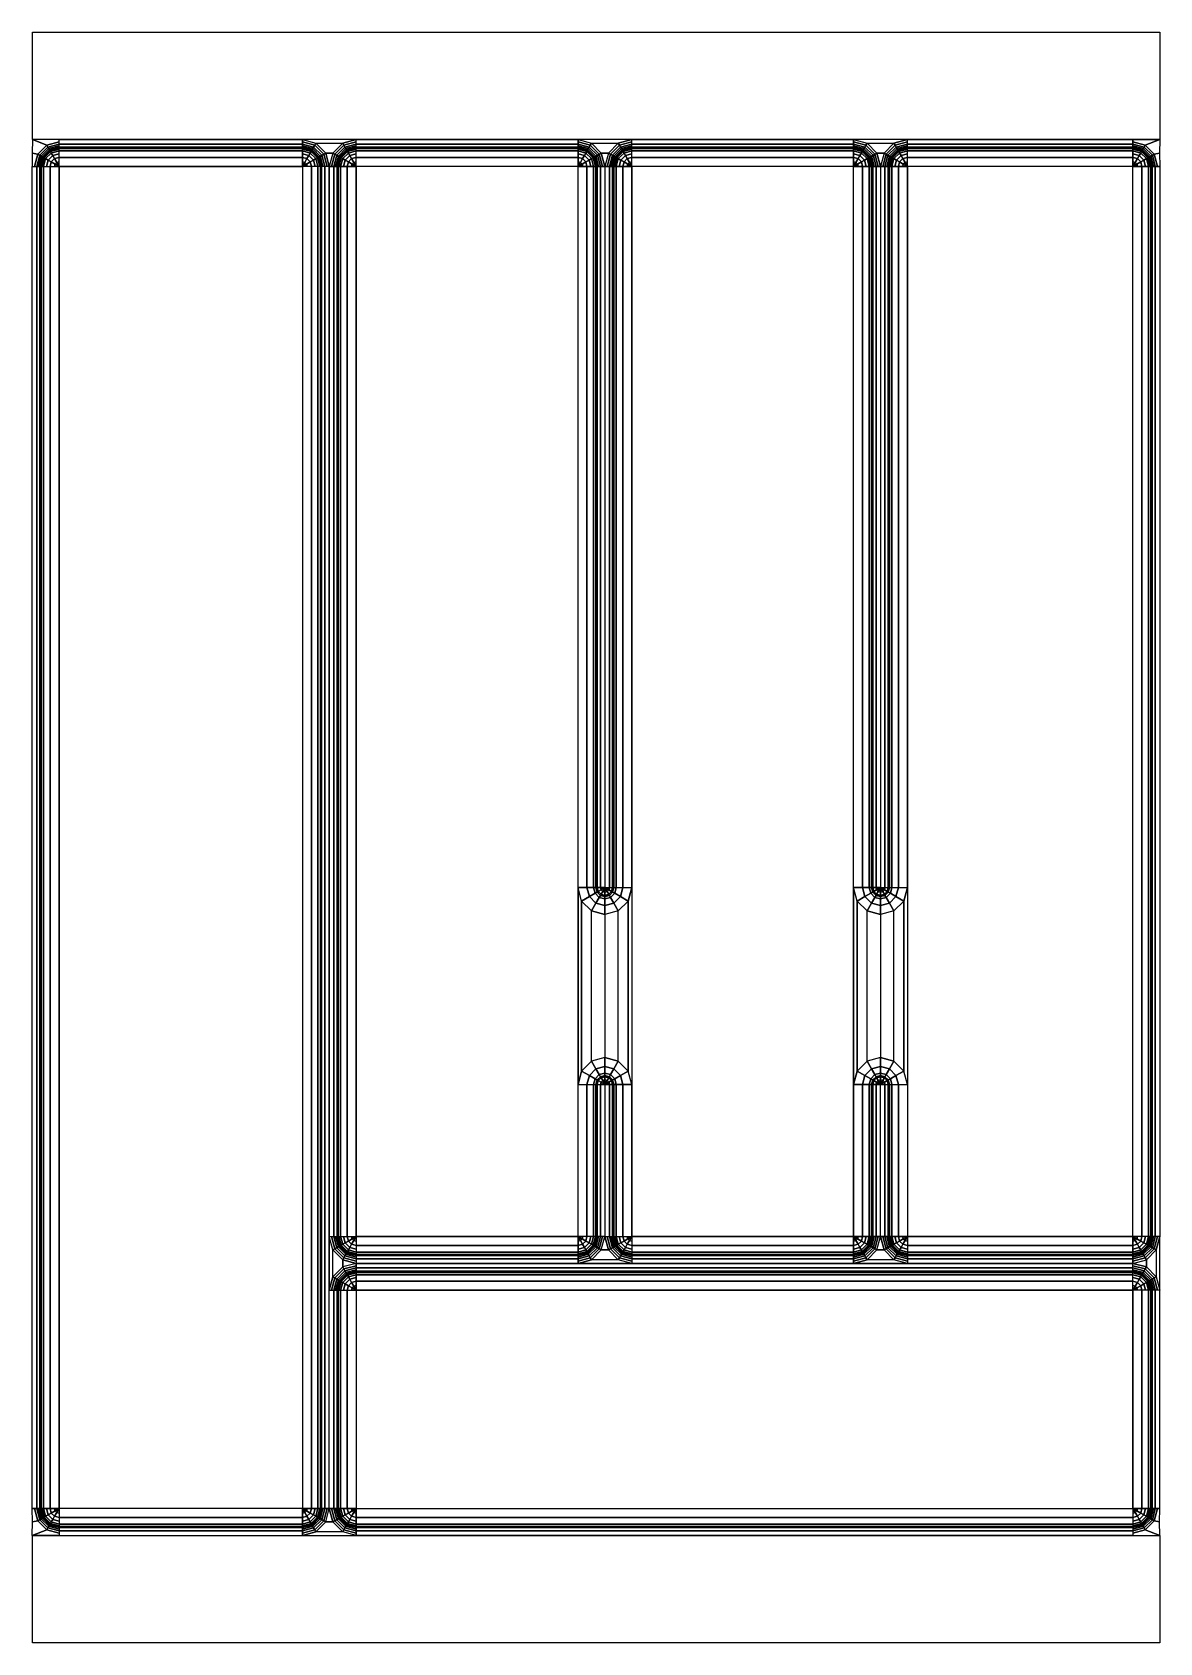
# Model space of a CAD drawing. Extents: x 0 to 315, y -450 to 0.
import ezdxf

# ---------------------------------------------------------------- set-up
doc = ezdxf.new("R2010")
doc.units = 0
doc.layers.add('BRANCO', color=7, linetype='CONTINUOUS')

msp = doc.modelspace()

# ---------------------------------------------------------------- linework, layer by layer
at = {"layer": 'BRANCO'}
for points in [[(0.05, 0, 45), (315, 0, 45), (315, -30, 45), (0.05, -30, 45)], [(1.57, -34.07, 44.91), (4.08, -31.56, 44.91), (0.05, -30, 45), (0.03, -33.75, 45)], [(4.08, -31.56, 44.91), (7.5, -30.64, 44.91), (7.5, -30, 45), (0.05, -30, 45)], [(4.38, -32.08, 44.67), (7.5, -31.25, 44.67), (7.5, -30.64, 44.91), (4.08, -31.56, 44.91)], [(4.64, -32.53, 44.27), (7.5, -31.76, 44.27), (7.5, -31.25, 44.67), (4.38, -32.08, 44.67)], [(7.5, -30, 45), (75.5, -30, 45), (75.5, -31.25, 44.67), (7.5, -31.25, 44.67)], [(7.5, -31.25, 44.67), (75.5, -31.25, 44.67), (75.5, -32.16, 43.75), (7.5, -32.16, 43.75)], [(86.75, -31, 45), (90.5, -30, 45), (75.5, -30, 45), (79.25, -31, 45)], [(78.93, -31.56, 44.91), (75.5, -30.64, 44.91), (75.5, -30, 45), (79.25, -31, 45)], [(78.63, -32.08, 44.67), (75.5, -31.25, 44.67), (75.5, -30.64, 44.91), (78.93, -31.56, 44.91)], [(78.37, -32.53, 44.27), (75.5, -31.76, 44.27), (75.5, -31.25, 44.67), (78.63, -32.08, 44.67)], [(81.44, -34.07, 44.91), (78.93, -31.56, 44.91), (79.25, -31, 45), (82, -33.75, 45)], [(79.25, -31, 45), (86.75, -31, 45), (84.01, -33.75, 45), (82, -33.75, 45)], [(84.57, -34.07, 44.91), (87.08, -31.56, 44.91), (86.75, -31, 45), (84.01, -33.75, 45)], [(87.08, -31.56, 44.91), (90.5, -30.64, 44.91), (90.5, -30, 45), (86.75, -31, 45)], [(87.38, -32.08, 44.67), (90.5, -31.25, 44.67), (90.5, -30.64, 44.91), (87.08, -31.56, 44.91)], [(87.64, -32.53, 44.27), (90.5, -31.76, 44.27), (90.5, -31.25, 44.67), (87.38, -32.08, 44.67)], [(90.5, -30, 45), (152.5, -30, 45), (152.5, -31.25, 44.67), (90.5, -31.25, 44.67)], [(90.5, -31.25, 44.67), (152.5, -31.25, 44.67), (152.5, -32.16, 43.75), (90.5, -32.16, 43.75)], [(163.75, -31, 45), (167.5, -30, 45), (152.5, -30, 45), (156.25, -31, 45)], [(155.93, -31.56, 44.91), (152.5, -30.64, 44.91), (152.5, -30, 45), (156.25, -31, 45)], [(155.63, -32.08, 44.67), (152.5, -31.25, 44.67), (152.5, -30.64, 44.91), (155.93, -31.56, 44.91)], [(155.37, -32.53, 44.27), (152.5, -31.76, 44.27), (152.5, -31.25, 44.67), (155.63, -32.08, 44.67)], [(158.44, -34.07, 44.91), (155.93, -31.56, 44.91), (156.25, -31, 45), (159, -33.75, 45)], [(156.25, -31, 45), (163.75, -31, 45), (161.01, -33.75, 45), (159, -33.75, 45)], [(161.57, -34.07, 44.91), (164.08, -31.56, 44.91), (163.75, -31, 45), (161.01, -33.75, 45)], [(164.08, -31.56, 44.91), (167.5, -30.64, 44.91), (167.5, -30, 45), (163.75, -31, 45)], [(164.38, -32.08, 44.67), (167.5, -31.25, 44.67), (167.5, -30.64, 44.91), (164.08, -31.56, 44.91)], [(164.64, -32.53, 44.27), (167.5, -31.76, 44.27), (167.5, -31.25, 44.67), (164.38, -32.08, 44.67)], [(167.5, -30, 45), (229.5, -30, 45), (229.5, -31.25, 44.67), (167.5, -31.25, 44.67)], [(167.5, -31.25, 44.67), (229.5, -31.25, 44.67), (229.5, -32.16, 43.75), (167.5, -32.16, 43.75)], [(240.75, -31, 45), (244.5, -30, 45), (229.5, -30, 45), (233.25, -31, 45)], [(232.93, -31.56, 44.91), (229.5, -30.64, 44.91), (229.5, -30, 45), (233.25, -31, 45)], [(232.63, -32.08, 44.67), (229.5, -31.25, 44.67), (229.5, -30.64, 44.91), (232.93, -31.56, 44.91)], [(232.37, -32.53, 44.27), (229.5, -31.76, 44.27), (229.5, -31.25, 44.67), (232.63, -32.08, 44.67)], [(235.44, -34.07, 44.91), (232.93, -31.56, 44.91), (233.25, -31, 45), (236, -33.75, 45)], [(233.25, -31, 45), (240.75, -31, 45), (238.01, -33.75, 45), (236, -33.75, 45)], [(238.57, -34.07, 44.91), (241.08, -31.56, 44.91), (240.75, -31, 45), (238.01, -33.75, 45)], [(241.08, -31.56, 44.91), (244.5, -30.64, 44.91), (244.5, -30, 45), (240.75, -31, 45)], [(241.38, -32.08, 44.67), (244.5, -31.25, 44.67), (244.5, -30.64, 44.91), (241.08, -31.56, 44.91)], [(241.64, -32.53, 44.27), (244.5, -31.76, 44.27), (244.5, -31.25, 44.67), (241.38, -32.08, 44.67)], [(244.5, -30, 45), (307.53, -30, 45), (307.53, -31.25, 44.67), (244.5, -31.25, 44.67)], [(244.5, -31.25, 44.67), (307.53, -31.25, 44.67), (307.53, -32.16, 43.75), (244.5, -32.16, 43.75)], [(310.95, -31.56, 44.91), (307.53, -30.64, 44.91), (307.53, -30, 45), (315, -30, 45)], [(310.66, -32.08, 44.67), (307.53, -31.25, 44.67), (307.53, -30.64, 44.91), (310.96, -31.56, 44.91)], [(310.4, -32.53, 44.27), (307.53, -31.76, 44.27), (307.53, -31.25, 44.67), (310.66, -32.08, 44.67)], [(313.46, -34.07, 44.91), (310.95, -31.56, 44.91), (315, -30, 45), (314.99, -33.75, 45)], [(0.65, -37.5, 44.91), (1.57, -34.07, 44.91), (0.03, -33.75, 45), (0, -37.5, 45)], [(1.25, -37.5, 44.67), (2.09, -34.37, 44.67), (1.57, -34.07, 44.91), (0.65, -37.5, 44.91)], [(1.77, -37.5, 44.27), (2.54, -34.63, 44.27), (2.09, -34.37, 44.67), (1.25, -37.5, 44.67)], [(2.09, -34.37, 44.67), (4.38, -32.08, 44.67), (4.08, -31.56, 44.91), (1.57, -34.07, 44.91)], [(2.17, -37.5, 43.75), (2.88, -34.83, 43.75), (2.54, -34.63, 44.27), (1.77, -37.5, 44.27)], [(2.54, -34.63, 44.27), (4.64, -32.53, 44.27), (4.38, -32.08, 44.67), (2.09, -34.37, 44.67)], [(2.42, -37.5, 43.15), (3.1, -34.95, 43.15), (2.88, -34.83, 43.75), (2.17, -37.5, 43.75)], [(2.5, -37.5, 42.5), (3.17, -35, 42.5), (3.1, -34.95, 43.15), (2.42, -37.5, 43.15)], [(2.5, -37.5, 5), (3.17, -35, 5), (3.17, -35, 42.5), (2.5, -37.5, 42.5)], [(2.67, -37.5, 3.71), (3.32, -35.08, 3.71), (3.17, -35, 5), (2.5, -37.5, 5)], [(2.88, -34.83, 43.75), (4.84, -32.87, 43.75), (4.64, -32.53, 44.27), (2.54, -34.63, 44.27)], [(3.17, -37.5, 2.5), (3.75, -35.33, 2.5), (3.32, -35.08, 3.71), (2.67, -37.5, 3.71)], [(3.1, -34.95, 43.15), (4.96, -33.09, 43.15), (4.84, -32.87, 43.75), (2.88, -34.83, 43.75)], [(3.17, -35, 42.5), (5, -33.16, 42.5), (4.96, -33.09, 43.15), (3.1, -34.95, 43.15)], [(3.17, -35, 5), (5, -33.16, 5), (5, -33.16, 42.5), (3.17, -35, 42.5)], [(3.32, -35.08, 3.71), (5.09, -33.31, 3.71), (5, -33.16, 5), (3.17, -35, 5)], [(3.97, -37.5, 1.46), (4.44, -35.73, 1.46), (3.75, -35.33, 2.5), (3.17, -37.5, 2.5)], [(3.75, -35.33, 2.5), (5.34, -33.75, 2.5), (5.09, -33.31, 3.71), (3.32, -35.08, 3.71)], [(4.44, -35.73, 1.46), (5.73, -34.43, 1.46), (5.34, -33.75, 2.5), (3.75, -35.33, 2.5)], [(5, -37.5, 0.67), (5.34, -36.25, 0.67), (4.44, -35.73, 1.46), (3.97, -37.5, 1.46)], [(5.34, -36.25, 0.67), (6.25, -35.33, 0.67), (5.73, -34.43, 1.46), (4.44, -35.73, 1.46)], [(4.84, -32.87, 43.75), (7.5, -32.16, 43.75), (7.5, -31.76, 44.27), (4.64, -32.53, 44.27)], [(4.96, -33.09, 43.15), (7.5, -32.41, 43.15), (7.5, -32.16, 43.75), (4.84, -32.87, 43.75)], [(5, -33.16, 42.5), (7.5, -32.5, 42.5), (7.5, -32.41, 43.15), (4.96, -33.09, 43.15)], [(5, -33.16, 5), (7.5, -32.5, 5), (7.5, -32.5, 42.5), (5, -33.16, 42.5)], [(5.09, -33.31, 3.71), (7.5, -32.67, 3.71), (7.5, -32.5, 5), (5, -33.16, 5)], [(5.34, -33.75, 2.5), (7.5, -33.16, 2.5), (7.5, -32.67, 3.71), (5.09, -33.31, 3.71)], [(5.73, -34.43, 1.46), (7.5, -33.96, 1.46), (7.5, -33.16, 2.5), (5.34, -33.75, 2.5)], [(6.38, -36.85, 0.17), (6.86, -36.37, 0.17), (6.25, -35.33, 0.67), (5.34, -36.25, 0.67)], [(6.25, -35.33, 0.67), (7.5, -35, 0.67), (7.5, -33.96, 1.46), (5.73, -34.43, 1.46)], [(6.86, -36.37, 0.17), (7.5, -36.2, 0.17), (7.5, -35, 0.67), (6.25, -35.33, 0.67)], [(7.5, -32.16, 43.75), (75.5, -32.16, 43.75), (75.5, -32.5, 42.5), (7.5, -32.5, 42.5)], [(7.5, -32.5, 42.5), (75.5, -32.5, 42.5), (75.5, -32.5, 5), (7.5, -32.5, 5)], [(7.5, -32.5, 5), (75.5, -32.5, 5), (75.5, -33.16, 2.5), (7.5, -33.16, 2.5)], [(7.5, -33.16, 2.5), (75.5, -33.16, 2.5), (75.5, -35, 0.67), (7.5, -35, 0.67)], [(7.5, -35, 0.67), (75.5, -35, 0.67), (75.5, -37.5), (7.5, -37.5)], [(78.17, -32.87, 43.75), (75.5, -32.16, 43.75), (75.5, -31.76, 44.27), (78.37, -32.53, 44.27)], [(78.05, -33.09, 43.15), (75.5, -32.41, 43.15), (75.5, -32.16, 43.75), (78.17, -32.87, 43.75)], [(78, -33.16, 42.5), (75.5, -32.5, 42.5), (75.5, -32.41, 43.15), (78.05, -33.09, 43.15)], [(78, -33.16, 5), (75.5, -32.5, 5), (75.5, -32.5, 42.5), (78, -33.16, 42.5)], [(77.92, -33.31, 3.71), (75.5, -32.67, 3.71), (75.5, -32.5, 5), (78, -33.16, 5)], [(77.67, -33.75, 2.5), (75.5, -33.16, 2.5), (75.5, -32.67, 3.71), (77.92, -33.31, 3.71)], [(77.27, -34.43, 1.46), (75.5, -33.96, 1.46), (75.5, -33.16, 2.5), (77.67, -33.75, 2.5)], [(76.75, -35.33, 0.67), (75.5, -35, 0.67), (75.5, -33.96, 1.46), (77.27, -34.43, 1.46)], [(76.15, -36.37, 0.17), (75.5, -36.2, 0.17), (75.5, -35, 0.67), (76.75, -35.33, 0.67)], [(76.62, -36.85, 0.17), (76.15, -36.37, 0.17), (76.75, -35.33, 0.67), (77.67, -36.25, 0.67)], [(77.67, -36.25, 0.67), (76.75, -35.33, 0.67), (77.27, -34.43, 1.46), (78.56, -35.73, 1.46)], [(78.56, -35.73, 1.46), (77.27, -34.43, 1.46), (77.67, -33.75, 2.5), (79.25, -35.33, 2.5)], [(79.25, -35.33, 2.5), (77.67, -33.75, 2.5), (77.92, -33.31, 3.71), (79.69, -35.08, 3.71)], [(78, -37.5, 0.67), (77.67, -36.25, 0.67), (78.56, -35.73, 1.46), (79.04, -37.5, 1.46)], [(79.69, -35.08, 3.71), (77.92, -33.31, 3.71), (78, -33.16, 5), (79.83, -35, 5)], [(79.83, -35, 42.5), (78, -33.16, 42.5), (78.05, -33.09, 43.15), (79.91, -34.95, 43.15)], [(79.83, -35, 5), (78, -33.16, 5), (78, -33.16, 42.5), (79.83, -35, 42.5)], [(79.91, -34.95, 43.15), (78.05, -33.09, 43.15), (78.17, -32.87, 43.75), (80.12, -34.83, 43.75)], [(80.12, -34.83, 43.75), (78.17, -32.87, 43.75), (78.37, -32.53, 44.27), (80.47, -34.63, 44.27)], [(80.47, -34.63, 44.27), (78.37, -32.53, 44.27), (78.63, -32.08, 44.67), (80.92, -34.37, 44.67)], [(79.04, -37.5, 1.46), (78.56, -35.73, 1.46), (79.25, -35.33, 2.5), (79.83, -37.5, 2.5)], [(80.92, -34.37, 44.67), (78.63, -32.08, 44.67), (78.93, -31.56, 44.91), (81.44, -34.07, 44.91)], [(79.83, -37.5, 2.5), (79.25, -35.33, 2.5), (79.69, -35.08, 3.71), (80.33, -37.5, 3.71)], [(80.33, -37.5, 3.71), (79.69, -35.08, 3.71), (79.83, -35, 5), (80.5, -37.5, 5)], [(80.5, -37.5, 42.5), (79.83, -35, 42.5), (79.91, -34.95, 43.15), (80.59, -37.5, 43.15)], [(80.5, -37.5, 5), (79.83, -35, 5), (79.83, -35, 42.5), (80.5, -37.5, 42.5)], [(80.59, -37.5, 43.15), (79.91, -34.95, 43.15), (80.12, -34.83, 43.75), (80.84, -37.5, 43.75)], [(80.84, -37.5, 43.75), (80.12, -34.83, 43.75), (80.47, -34.63, 44.27), (81.23, -37.5, 44.27)], [(81.23, -37.5, 44.27), (80.47, -34.63, 44.27), (80.92, -34.37, 44.67), (81.75, -37.5, 44.67)], [(81.75, -37.5, 44.67), (80.92, -34.37, 44.67), (81.44, -34.07, 44.91), (82.36, -37.5, 44.91)], [(82.36, -37.5, 44.91), (81.44, -34.07, 44.91), (82, -33.75, 45), (83, -37.5, 45)], [(82, -33.75, 45), (84.01, -33.75, 45), (83, -37.5, 45), (82, -33.75, 45)], [(83.65, -37.5, 44.91), (84.57, -34.07, 44.91), (84.01, -33.75, 45), (83, -37.5, 45)], [(84.25, -37.5, 44.67), (85.09, -34.37, 44.67), (84.57, -34.07, 44.91), (83.65, -37.5, 44.91)], [(84.77, -37.5, 44.27), (85.54, -34.63, 44.27), (85.09, -34.37, 44.67), (84.25, -37.5, 44.67)], [(85.09, -34.37, 44.67), (87.38, -32.08, 44.67), (87.08, -31.56, 44.91), (84.57, -34.07, 44.91)], [(85.17, -37.5, 43.75), (85.88, -34.83, 43.75), (85.54, -34.63, 44.27), (84.77, -37.5, 44.27)], [(85.54, -34.63, 44.27), (87.64, -32.53, 44.27), (87.38, -32.08, 44.67), (85.09, -34.37, 44.67)], [(85.42, -37.5, 43.15), (86.1, -34.95, 43.15), (85.88, -34.83, 43.75), (85.17, -37.5, 43.75)], [(85.5, -37.5, 42.5), (86.17, -35, 42.5), (86.1, -34.95, 43.15), (85.42, -37.5, 43.15)], [(85.5, -37.5, 5), (86.17, -35, 5), (86.17, -35, 42.5), (85.5, -37.5, 42.5)], [(85.67, -37.5, 3.71), (86.32, -35.08, 3.71), (86.17, -35, 5), (85.5, -37.5, 5)], [(85.88, -34.83, 43.75), (87.84, -32.87, 43.75), (87.64, -32.53, 44.27), (85.54, -34.63, 44.27)], [(86.17, -37.5, 2.5), (86.75, -35.33, 2.5), (86.32, -35.08, 3.71), (85.67, -37.5, 3.71)], [(86.1, -34.95, 43.15), (87.96, -33.09, 43.15), (87.84, -32.87, 43.75), (85.88, -34.83, 43.75)], [(86.17, -35, 42.5), (88, -33.16, 42.5), (87.96, -33.09, 43.15), (86.1, -34.95, 43.15)], [(86.17, -35, 5), (88, -33.16, 5), (88, -33.16, 42.5), (86.17, -35, 42.5)], [(86.32, -35.08, 3.71), (88.09, -33.31, 3.71), (88, -33.16, 5), (86.17, -35, 5)], [(86.97, -37.5, 1.46), (87.44, -35.73, 1.46), (86.75, -35.33, 2.5), (86.17, -37.5, 2.5)], [(86.75, -35.33, 2.5), (88.34, -33.75, 2.5), (88.09, -33.31, 3.71), (86.32, -35.08, 3.71)], [(87.44, -35.73, 1.46), (88.73, -34.43, 1.46), (88.34, -33.75, 2.5), (86.75, -35.33, 2.5)], [(88, -37.5, 0.67), (88.34, -36.25, 0.67), (87.44, -35.73, 1.46), (86.97, -37.5, 1.46)], [(88.34, -36.25, 0.67), (89.25, -35.33, 0.67), (88.73, -34.43, 1.46), (87.44, -35.73, 1.46)], [(87.84, -32.87, 43.75), (90.5, -32.16, 43.75), (90.5, -31.76, 44.27), (87.64, -32.53, 44.27)], [(87.96, -33.09, 43.15), (90.5, -32.41, 43.15), (90.5, -32.16, 43.75), (87.84, -32.87, 43.75)], [(88, -33.16, 42.5), (90.5, -32.5, 42.5), (90.5, -32.41, 43.15), (87.96, -33.09, 43.15)], [(88, -33.16, 5), (90.5, -32.5, 5), (90.5, -32.5, 42.5), (88, -33.16, 42.5)], [(88.09, -33.31, 3.71), (90.5, -32.67, 3.71), (90.5, -32.5, 5), (88, -33.16, 5)], [(88.34, -33.75, 2.5), (90.5, -33.16, 2.5), (90.5, -32.67, 3.71), (88.09, -33.31, 3.71)], [(88.73, -34.43, 1.46), (90.5, -33.96, 1.46), (90.5, -33.16, 2.5), (88.34, -33.75, 2.5)], [(89.38, -36.85, 0.17), (89.86, -36.37, 0.17), (89.25, -35.33, 0.67), (88.34, -36.25, 0.67)], [(89.25, -35.33, 0.67), (90.5, -35, 0.67), (90.5, -33.96, 1.46), (88.73, -34.43, 1.46)], [(89.86, -36.37, 0.17), (90.5, -36.2, 0.17), (90.5, -35, 0.67), (89.25, -35.33, 0.67)], [(90.5, -32.16, 43.75), (152.5, -32.16, 43.75), (152.5, -32.5, 42.5), (90.5, -32.5, 42.5)], [(90.5, -32.5, 42.5), (152.5, -32.5, 42.5), (152.5, -32.5, 5), (90.5, -32.5, 5)], [(90.5, -32.5, 5), (152.5, -32.5, 5), (152.5, -33.16, 2.5), (90.5, -33.16, 2.5)], [(90.5, -33.16, 2.5), (152.5, -33.16, 2.5), (152.5, -35, 0.67), (90.5, -35, 0.67)], [(90.5, -35, 0.67), (152.5, -35, 0.67), (152.5, -37.5), (90.5, -37.5)], [(155.17, -32.87, 43.75), (152.5, -32.16, 43.75), (152.5, -31.76, 44.27), (155.37, -32.53, 44.27)], [(155.05, -33.09, 43.15), (152.5, -32.41, 43.15), (152.5, -32.16, 43.75), (155.17, -32.87, 43.75)], [(155, -33.16, 42.5), (152.5, -32.5, 42.5), (152.5, -32.41, 43.15), (155.05, -33.09, 43.15)], [(155, -33.16, 5), (152.5, -32.5, 5), (152.5, -32.5, 42.5), (155, -33.16, 42.5)], [(154.92, -33.31, 3.71), (152.5, -32.67, 3.71), (152.5, -32.5, 5), (155, -33.16, 5)], [(154.67, -33.75, 2.5), (152.5, -33.16, 2.5), (152.5, -32.67, 3.71), (154.92, -33.31, 3.71)], [(154.27, -34.43, 1.46), (152.5, -33.96, 1.46), (152.5, -33.16, 2.5), (154.67, -33.75, 2.5)], [(153.75, -35.33, 0.67), (152.5, -35, 0.67), (152.5, -33.96, 1.46), (154.27, -34.43, 1.46)], [(153.15, -36.37, 0.17), (152.5, -36.2, 0.17), (152.5, -35, 0.67), (153.75, -35.33, 0.67)], [(153.62, -36.85, 0.17), (153.15, -36.37, 0.17), (153.75, -35.33, 0.67), (154.67, -36.25, 0.67)], [(154.67, -36.25, 0.67), (153.75, -35.33, 0.67), (154.27, -34.43, 1.46), (155.56, -35.73, 1.46)], [(155.56, -35.73, 1.46), (154.27, -34.43, 1.46), (154.67, -33.75, 2.5), (156.25, -35.33, 2.5)], [(156.25, -35.33, 2.5), (154.67, -33.75, 2.5), (154.92, -33.31, 3.71), (156.69, -35.08, 3.71)], [(155, -37.5, 0.67), (154.67, -36.25, 0.67), (155.56, -35.73, 1.46), (156.04, -37.5, 1.46)], [(156.69, -35.08, 3.71), (154.92, -33.31, 3.71), (155, -33.16, 5), (156.83, -35, 5)], [(156.83, -35, 42.5), (155, -33.16, 42.5), (155.05, -33.09, 43.15), (156.91, -34.95, 43.15)], [(156.83, -35, 5), (155, -33.16, 5), (155, -33.16, 42.5), (156.83, -35, 42.5)], [(156.91, -34.95, 43.15), (155.05, -33.09, 43.15), (155.17, -32.87, 43.75), (157.12, -34.83, 43.75)], [(157.12, -34.83, 43.75), (155.17, -32.87, 43.75), (155.37, -32.53, 44.27), (157.47, -34.63, 44.27)], [(157.47, -34.63, 44.27), (155.37, -32.53, 44.27), (155.63, -32.08, 44.67), (157.92, -34.37, 44.67)], [(156.04, -37.5, 1.46), (155.56, -35.73, 1.46), (156.25, -35.33, 2.5), (156.83, -37.5, 2.5)], [(157.92, -34.37, 44.67), (155.63, -32.08, 44.67), (155.93, -31.56, 44.91), (158.44, -34.07, 44.91)], [(156.83, -37.5, 2.5), (156.25, -35.33, 2.5), (156.69, -35.08, 3.71), (157.33, -37.5, 3.71)], [(157.33, -37.5, 3.71), (156.69, -35.08, 3.71), (156.83, -35, 5), (157.5, -37.5, 5)], [(157.5, -37.5, 42.5), (156.83, -35, 42.5), (156.91, -34.95, 43.15), (157.59, -37.5, 43.15)], [(157.5, -37.5, 5), (156.83, -35, 5), (156.83, -35, 42.5), (157.5, -37.5, 42.5)], [(157.59, -37.5, 43.15), (156.91, -34.95, 43.15), (157.12, -34.83, 43.75), (157.84, -37.5, 43.75)], [(157.84, -37.5, 43.75), (157.12, -34.83, 43.75), (157.47, -34.63, 44.27), (158.23, -37.5, 44.27)], [(158.23, -37.5, 44.27), (157.47, -34.63, 44.27), (157.92, -34.37, 44.67), (158.75, -37.5, 44.67)], [(158.75, -37.5, 44.67), (157.92, -34.37, 44.67), (158.44, -34.07, 44.91), (159.36, -37.5, 44.91)], [(159.36, -37.5, 44.91), (158.44, -34.07, 44.91), (159, -33.75, 45), (160, -37.5, 45)], [(159, -33.75, 45), (161.01, -33.75, 45), (160, -37.5, 45), (159, -33.75, 45)], [(160.65, -37.5, 44.91), (161.57, -34.07, 44.91), (161.01, -33.75, 45), (160, -37.5, 45)], [(161.25, -37.5, 44.67), (162.09, -34.37, 44.67), (161.57, -34.07, 44.91), (160.65, -37.5, 44.91)], [(161.77, -37.5, 44.27), (162.54, -34.63, 44.27), (162.09, -34.37, 44.67), (161.25, -37.5, 44.67)], [(162.09, -34.37, 44.67), (164.38, -32.08, 44.67), (164.08, -31.56, 44.91), (161.57, -34.07, 44.91)], [(162.17, -37.5, 43.75), (162.88, -34.83, 43.75), (162.54, -34.63, 44.27), (161.77, -37.5, 44.27)], [(162.54, -34.63, 44.27), (164.64, -32.53, 44.27), (164.38, -32.08, 44.67), (162.09, -34.37, 44.67)], [(162.42, -37.5, 43.15), (163.1, -34.95, 43.15), (162.88, -34.83, 43.75), (162.17, -37.5, 43.75)], [(162.5, -37.5, 42.5), (163.17, -35, 42.5), (163.1, -34.95, 43.15), (162.42, -37.5, 43.15)], [(162.5, -37.5, 5), (163.17, -35, 5), (163.17, -35, 42.5), (162.5, -37.5, 42.5)], [(162.67, -37.5, 3.71), (163.32, -35.08, 3.71), (163.17, -35, 5), (162.5, -37.5, 5)], [(162.88, -34.83, 43.75), (164.84, -32.87, 43.75), (164.64, -32.53, 44.27), (162.54, -34.63, 44.27)], [(163.17, -37.5, 2.5), (163.75, -35.33, 2.5), (163.32, -35.08, 3.71), (162.67, -37.5, 3.71)], [(163.1, -34.95, 43.15), (164.96, -33.09, 43.15), (164.84, -32.87, 43.75), (162.88, -34.83, 43.75)], [(163.17, -35, 42.5), (165, -33.16, 42.5), (164.96, -33.09, 43.15), (163.1, -34.95, 43.15)], [(163.17, -35, 5), (165, -33.16, 5), (165, -33.16, 42.5), (163.17, -35, 42.5)], [(163.32, -35.08, 3.71), (165.09, -33.31, 3.71), (165, -33.16, 5), (163.17, -35, 5)], [(163.97, -37.5, 1.46), (164.44, -35.73, 1.46), (163.75, -35.33, 2.5), (163.17, -37.5, 2.5)], [(163.75, -35.33, 2.5), (165.34, -33.75, 2.5), (165.09, -33.31, 3.71), (163.32, -35.08, 3.71)], [(164.44, -35.73, 1.46), (165.73, -34.43, 1.46), (165.34, -33.75, 2.5), (163.75, -35.33, 2.5)], [(165, -37.5, 0.67), (165.34, -36.25, 0.67), (164.44, -35.73, 1.46), (163.97, -37.5, 1.46)], [(165.34, -36.25, 0.67), (166.25, -35.33, 0.67), (165.73, -34.43, 1.46), (164.44, -35.73, 1.46)], [(164.84, -32.87, 43.75), (167.5, -32.16, 43.75), (167.5, -31.76, 44.27), (164.64, -32.53, 44.27)], [(164.96, -33.09, 43.15), (167.5, -32.41, 43.15), (167.5, -32.16, 43.75), (164.84, -32.87, 43.75)], [(165, -33.16, 42.5), (167.5, -32.5, 42.5), (167.5, -32.41, 43.15), (164.96, -33.09, 43.15)], [(165, -33.16, 5), (167.5, -32.5, 5), (167.5, -32.5, 42.5), (165, -33.16, 42.5)], [(165.09, -33.31, 3.71), (167.5, -32.67, 3.71), (167.5, -32.5, 5), (165, -33.16, 5)], [(165.34, -33.75, 2.5), (167.5, -33.16, 2.5), (167.5, -32.67, 3.71), (165.09, -33.31, 3.71)], [(165.73, -34.43, 1.46), (167.5, -33.96, 1.46), (167.5, -33.16, 2.5), (165.34, -33.75, 2.5)], [(166.38, -36.85, 0.17), (166.86, -36.37, 0.17), (166.25, -35.33, 0.67), (165.34, -36.25, 0.67)], [(166.25, -35.33, 0.67), (167.5, -35, 0.67), (167.5, -33.96, 1.46), (165.73, -34.43, 1.46)], [(166.86, -36.37, 0.17), (167.5, -36.2, 0.17), (167.5, -35, 0.67), (166.25, -35.33, 0.67)], [(167.5, -32.16, 43.75), (229.5, -32.16, 43.75), (229.5, -32.5, 42.5), (167.5, -32.5, 42.5)], [(167.5, -32.5, 42.5), (229.5, -32.5, 42.5), (229.5, -32.5, 5), (167.5, -32.5, 5)], [(167.5, -32.5, 5), (229.5, -32.5, 5), (229.5, -33.16, 2.5), (167.5, -33.16, 2.5)], [(167.5, -33.16, 2.5), (229.5, -33.16, 2.5), (229.5, -35, 0.67), (167.5, -35, 0.67)], [(167.5, -35, 0.67), (229.5, -35, 0.67), (229.5, -37.5), (167.5, -37.5)], [(232.17, -32.87, 43.75), (229.5, -32.16, 43.75), (229.5, -31.76, 44.27), (232.37, -32.53, 44.27)], [(232.05, -33.09, 43.15), (229.5, -32.41, 43.15), (229.5, -32.16, 43.75), (232.17, -32.87, 43.75)], [(232, -33.16, 42.5), (229.5, -32.5, 42.5), (229.5, -32.41, 43.15), (232.05, -33.09, 43.15)], [(232, -33.16, 5), (229.5, -32.5, 5), (229.5, -32.5, 42.5), (232, -33.16, 42.5)], [(231.92, -33.31, 3.71), (229.5, -32.67, 3.71), (229.5, -32.5, 5), (232, -33.16, 5)], [(231.67, -33.75, 2.5), (229.5, -33.16, 2.5), (229.5, -32.67, 3.71), (231.92, -33.31, 3.71)], [(231.27, -34.43, 1.46), (229.5, -33.96, 1.46), (229.5, -33.16, 2.5), (231.67, -33.75, 2.5)], [(230.75, -35.33, 0.67), (229.5, -35, 0.67), (229.5, -33.96, 1.46), (231.27, -34.43, 1.46)], [(230.15, -36.37, 0.17), (229.5, -36.2, 0.17), (229.5, -35, 0.67), (230.75, -35.33, 0.67)], [(230.62, -36.85, 0.17), (230.15, -36.37, 0.17), (230.75, -35.33, 0.67), (231.67, -36.25, 0.67)], [(231.67, -36.25, 0.67), (230.75, -35.33, 0.67), (231.27, -34.43, 1.46), (232.56, -35.73, 1.46)], [(232.56, -35.73, 1.46), (231.27, -34.43, 1.46), (231.67, -33.75, 2.5), (233.25, -35.33, 2.5)], [(233.25, -35.33, 2.5), (231.67, -33.75, 2.5), (231.92, -33.31, 3.71), (233.69, -35.08, 3.71)], [(232, -37.5, 0.67), (231.67, -36.25, 0.67), (232.56, -35.73, 1.46), (233.04, -37.5, 1.46)], [(233.69, -35.08, 3.71), (231.92, -33.31, 3.71), (232, -33.16, 5), (233.83, -35, 5)], [(233.83, -35, 42.5), (232, -33.16, 42.5), (232.05, -33.09, 43.15), (233.91, -34.95, 43.15)], [(233.83, -35, 5), (232, -33.16, 5), (232, -33.16, 42.5), (233.83, -35, 42.5)], [(233.91, -34.95, 43.15), (232.05, -33.09, 43.15), (232.17, -32.87, 43.75), (234.12, -34.83, 43.75)], [(234.12, -34.83, 43.75), (232.17, -32.87, 43.75), (232.37, -32.53, 44.27), (234.47, -34.63, 44.27)], [(234.47, -34.63, 44.27), (232.37, -32.53, 44.27), (232.63, -32.08, 44.67), (234.92, -34.37, 44.67)], [(233.04, -37.5, 1.46), (232.56, -35.73, 1.46), (233.25, -35.33, 2.5), (233.83, -37.5, 2.5)], [(234.92, -34.37, 44.67), (232.63, -32.08, 44.67), (232.93, -31.56, 44.91), (235.44, -34.07, 44.91)], [(233.83, -37.5, 2.5), (233.25, -35.33, 2.5), (233.69, -35.08, 3.71), (234.33, -37.5, 3.71)], [(234.33, -37.5, 3.71), (233.69, -35.08, 3.71), (233.83, -35, 5), (234.5, -37.5, 5)], [(234.5, -37.5, 42.5), (233.83, -35, 42.5), (233.91, -34.95, 43.15), (234.59, -37.5, 43.15)], [(234.5, -37.5, 5), (233.83, -35, 5), (233.83, -35, 42.5), (234.5, -37.5, 42.5)], [(234.59, -37.5, 43.15), (233.91, -34.95, 43.15), (234.12, -34.83, 43.75), (234.84, -37.5, 43.75)], [(234.84, -37.5, 43.75), (234.12, -34.83, 43.75), (234.47, -34.63, 44.27), (235.23, -37.5, 44.27)], [(235.23, -37.5, 44.27), (234.47, -34.63, 44.27), (234.92, -34.37, 44.67), (235.75, -37.5, 44.67)], [(235.75, -37.5, 44.67), (234.92, -34.37, 44.67), (235.44, -34.07, 44.91), (236.36, -37.5, 44.91)], [(236.36, -37.5, 44.91), (235.44, -34.07, 44.91), (236, -33.75, 45), (237, -37.5, 45)], [(236, -33.75, 45), (238.01, -33.75, 45), (237, -37.5, 45), (236, -33.75, 45)], [(237.65, -37.5, 44.91), (238.57, -34.07, 44.91), (238.01, -33.75, 45), (237, -37.5, 45)], [(238.25, -37.5, 44.67), (239.09, -34.37, 44.67), (238.57, -34.07, 44.91), (237.65, -37.5, 44.91)], [(238.77, -37.5, 44.27), (239.54, -34.63, 44.27), (239.09, -34.37, 44.67), (238.25, -37.5, 44.67)], [(239.09, -34.37, 44.67), (241.38, -32.08, 44.67), (241.08, -31.56, 44.91), (238.57, -34.07, 44.91)], [(239.17, -37.5, 43.75), (239.88, -34.83, 43.75), (239.54, -34.63, 44.27), (238.77, -37.5, 44.27)], [(239.54, -34.63, 44.27), (241.64, -32.53, 44.27), (241.38, -32.08, 44.67), (239.09, -34.37, 44.67)], [(239.42, -37.5, 43.15), (240.1, -34.95, 43.15), (239.88, -34.83, 43.75), (239.17, -37.5, 43.75)], [(239.5, -37.5, 42.5), (240.17, -35, 42.5), (240.1, -34.95, 43.15), (239.42, -37.5, 43.15)], [(239.5, -37.5, 5), (240.17, -35, 5), (240.17, -35, 42.5), (239.5, -37.5, 42.5)], [(239.67, -37.5, 3.71), (240.32, -35.08, 3.71), (240.17, -35, 5), (239.5, -37.5, 5)], [(239.88, -34.83, 43.75), (241.84, -32.87, 43.75), (241.64, -32.53, 44.27), (239.54, -34.63, 44.27)], [(240.17, -37.5, 2.5), (240.75, -35.33, 2.5), (240.32, -35.08, 3.71), (239.67, -37.5, 3.71)], [(240.1, -34.95, 43.15), (241.96, -33.09, 43.15), (241.84, -32.87, 43.75), (239.88, -34.83, 43.75)], [(240.17, -35, 42.5), (242, -33.16, 42.5), (241.96, -33.09, 43.15), (240.1, -34.95, 43.15)], [(240.17, -35, 5), (242, -33.16, 5), (242, -33.16, 42.5), (240.17, -35, 42.5)], [(240.32, -35.08, 3.71), (242.09, -33.31, 3.71), (242, -33.16, 5), (240.17, -35, 5)], [(240.97, -37.5, 1.46), (241.44, -35.73, 1.46), (240.75, -35.33, 2.5), (240.17, -37.5, 2.5)], [(240.75, -35.33, 2.5), (242.34, -33.75, 2.5), (242.09, -33.31, 3.71), (240.32, -35.08, 3.71)], [(241.44, -35.73, 1.46), (242.73, -34.43, 1.46), (242.34, -33.75, 2.5), (240.75, -35.33, 2.5)], [(242, -37.5, 0.67), (242.34, -36.25, 0.67), (241.44, -35.73, 1.46), (240.97, -37.5, 1.46)], [(242.34, -36.25, 0.67), (243.25, -35.33, 0.67), (242.73, -34.43, 1.46), (241.44, -35.73, 1.46)], [(241.84, -32.87, 43.75), (244.5, -32.16, 43.75), (244.5, -31.76, 44.27), (241.64, -32.53, 44.27)], [(241.96, -33.09, 43.15), (244.5, -32.41, 43.15), (244.5, -32.16, 43.75), (241.84, -32.87, 43.75)], [(242, -33.16, 42.5), (244.5, -32.5, 42.5), (244.5, -32.41, 43.15), (241.96, -33.09, 43.15)], [(242, -33.16, 5), (244.5, -32.5, 5), (244.5, -32.5, 42.5), (242, -33.16, 42.5)], [(242.09, -33.31, 3.71), (244.5, -32.67, 3.71), (244.5, -32.5, 5), (242, -33.16, 5)], [(242.34, -33.75, 2.5), (244.5, -33.16, 2.5), (244.5, -32.67, 3.71), (242.09, -33.31, 3.71)], [(242.73, -34.43, 1.46), (244.5, -33.96, 1.46), (244.5, -33.16, 2.5), (242.34, -33.75, 2.5)], [(243.38, -36.85, 0.17), (243.86, -36.37, 0.17), (243.25, -35.33, 0.67), (242.34, -36.25, 0.67)], [(243.25, -35.33, 0.67), (244.5, -35, 0.67), (244.5, -33.96, 1.46), (242.73, -34.43, 1.46)], [(243.86, -36.37, 0.17), (244.5, -36.2, 0.17), (244.5, -35, 0.67), (243.25, -35.33, 0.67)], [(244.5, -32.16, 43.75), (307.53, -32.16, 43.75), (307.53, -32.5, 42.5), (244.5, -32.5, 42.5)], [(244.5, -32.5, 42.5), (307.53, -32.5, 42.5), (307.53, -32.5, 5), (244.5, -32.5, 5)], [(244.5, -32.5, 5), (307.53, -32.5, 5), (307.53, -33.16, 2.5), (244.5, -33.16, 2.5)], [(244.5, -33.16, 2.5), (307.53, -33.16, 2.5), (307.53, -35, 0.67), (244.5, -35, 0.67)], [(244.5, -35, 0.67), (307.53, -35, 0.67), (307.53, -37.5), (244.5, -37.5)], [(310.2, -32.87, 43.75), (307.53, -32.16, 43.75), (307.53, -31.76, 44.27), (310.4, -32.53, 44.27)], [(310.08, -33.09, 43.15), (307.53, -32.41, 43.15), (307.53, -32.16, 43.75), (310.2, -32.87, 43.75)], [(310.03, -33.16, 42.5), (307.53, -32.5, 42.5), (307.53, -32.41, 43.15), (310.08, -33.09, 43.15)], [(310.03, -33.16, 5), (307.53, -32.5, 5), (307.53, -32.5, 42.5), (310.03, -33.16, 42.5)], [(309.95, -33.31, 3.71), (307.53, -32.67, 3.71), (307.53, -32.5, 5), (310.03, -33.16, 5)], [(309.7, -33.75, 2.5), (307.53, -33.16, 2.5), (307.53, -32.67, 3.71), (309.95, -33.31, 3.71)], [(309.3, -34.43, 1.46), (307.53, -33.96, 1.46), (307.53, -33.16, 2.5), (309.7, -33.75, 2.5)], [(308.78, -35.33, 0.67), (307.53, -35, 0.67), (307.53, -33.96, 1.46), (309.3, -34.43, 1.46)], [(308.18, -36.37, 0.17), (307.53, -36.2, 0.17), (307.53, -35, 0.67), (308.78, -35.33, 0.67)], [(308.65, -36.85, 0.17), (308.18, -36.37, 0.17), (308.78, -35.33, 0.67), (309.7, -36.25, 0.67)], [(309.7, -36.25, 0.67), (308.78, -35.33, 0.67), (309.3, -34.43, 1.46), (310.59, -35.73, 1.46)], [(310.59, -35.73, 1.46), (309.3, -34.43, 1.46), (309.7, -33.75, 2.5), (311.28, -35.33, 2.5)], [(311.28, -35.33, 2.5), (309.7, -33.75, 2.5), (309.95, -33.31, 3.71), (311.72, -35.08, 3.71)], [(310.03, -37.5, 0.67), (309.7, -36.25, 0.67), (310.59, -35.73, 1.46), (311.07, -37.5, 1.46)], [(311.72, -35.08, 3.71), (309.95, -33.31, 3.71), (310.03, -33.16, 5), (311.86, -35, 5)], [(311.86, -35, 42.5), (310.03, -33.16, 42.5), (310.08, -33.09, 43.15), (311.94, -34.95, 43.15)], [(311.86, -35, 5), (310.03, -33.16, 5), (310.03, -33.16, 42.5), (311.86, -35, 42.5)], [(311.94, -34.95, 43.15), (310.08, -33.09, 43.15), (310.2, -32.87, 43.75), (312.15, -34.83, 43.75)], [(312.15, -34.83, 43.75), (310.2, -32.87, 43.75), (310.4, -32.53, 44.27), (312.5, -34.63, 44.27)], [(312.5, -34.63, 44.27), (310.4, -32.53, 44.27), (310.66, -32.08, 44.67), (312.95, -34.37, 44.67)], [(311.07, -37.5, 1.46), (310.59, -35.73, 1.46), (311.28, -35.33, 2.5), (311.86, -37.5, 2.5)], [(312.95, -34.37, 44.67), (310.66, -32.08, 44.67), (310.96, -31.56, 44.91), (313.47, -34.07, 44.91)], [(311.86, -37.5, 2.5), (311.28, -35.33, 2.5), (311.72, -35.08, 3.71), (312.36, -37.5, 3.71)], [(312.36, -37.5, 3.71), (311.72, -35.08, 3.71), (311.86, -35, 5), (312.53, -37.5, 5)], [(312.53, -37.5, 42.5), (311.86, -35, 42.5), (311.94, -34.95, 43.15), (312.62, -37.5, 43.15)], [(312.53, -37.5, 5), (311.86, -35, 5), (311.86, -35, 42.5), (312.53, -37.5, 42.5)], [(312.62, -37.5, 43.15), (311.94, -34.95, 43.15), (312.15, -34.83, 43.75), (312.87, -37.5, 43.75)], [(312.87, -37.5, 43.75), (312.15, -34.83, 43.75), (312.5, -34.63, 44.27), (313.26, -37.5, 44.27)], [(313.26, -37.5, 44.27), (312.5, -34.63, 44.27), (312.95, -34.37, 44.67), (313.78, -37.5, 44.67)], [(313.78, -37.5, 44.67), (312.95, -34.37, 44.67), (313.47, -34.07, 44.91), (314.39, -37.5, 44.91)], [(314.38, -37.5, 44.91), (313.46, -34.07, 44.91), (314.99, -33.75, 45), (315.03, -37.5, 45)], [(1.25, -37.5, 44.67), (1.25, -412.5, 44.67), (0, -412.5, 45), (0, -37.5, 45)], [(2.17, -37.5, 43.75), (2.17, -412.5, 43.75), (1.25, -412.5, 44.67), (1.25, -37.5, 44.67)], [(2.5, -37.5, 42.5), (2.5, -412.5, 42.5), (2.17, -412.5, 43.75), (2.17, -37.5, 43.75)], [(3.17, -37.5, 2.5), (3.17, -412.5, 2.5), (2.5, -412.5, 5), (2.5, -37.5, 5)], [(2.5, -37.5, 5), (2.5, -412.5, 5), (2.5, -412.5, 42.5), (2.5, -37.5, 42.5)], [(5, -37.5, 0.67), (5, -412.5, 0.67), (3.17, -412.5, 2.5), (3.17, -37.5, 2.5)], [(6.21, -37.5, 0.17), (6.38, -36.85, 0.17), (5.34, -36.25, 0.67), (5, -37.5, 0.67)], [(7.5, -37.5), (7.5, -412.5), (5, -412.5, 0.67), (5, -37.5, 0.67)], [(7.5, -37.5), (6.38, -36.85, 0.17), (6.21, -37.5, 0.17), (7.5, -37.5)], [(7.5, -37.5), (6.86, -36.37, 0.17), (6.38, -36.85, 0.17), (7.5, -37.5)], [(7.5, -37.5), (7.5, -36.2, 0.17), (6.86, -36.37, 0.17), (7.5, -37.5)], [(75.5, -412.5), (7.5, -412.5), (7.5, -37.5), (75.5, -37.5)], [(75.5, -37.5), (75.5, -36.2, 0.17), (76.15, -36.37, 0.17), (75.5, -37.5)], [(75.5, -37.5), (76.15, -36.37, 0.17), (76.62, -36.85, 0.17), (75.5, -37.5)], [(75.5, -37.5), (76.62, -36.85, 0.17), (76.8, -37.5, 0.17), (75.5, -37.5)], [(75.5, -37.5), (75.5, -412.5), (78, -412.5, 0.67), (78, -37.5, 0.67)], [(76.8, -37.5, 0.17), (76.62, -36.85, 0.17), (77.67, -36.25, 0.67), (78, -37.5, 0.67)], [(78, -37.5, 0.67), (78, -412.5, 0.67), (79.83, -412.5, 2.5), (79.83, -37.5, 2.5)], [(79.83, -37.5, 2.5), (79.83, -412.5, 2.5), (80.5, -412.5, 5), (80.5, -37.5, 5)], [(80.5, -37.5, 5), (80.5, -412.5, 5), (80.5, -412.5, 42.5), (80.5, -37.5, 42.5)], [(80.5, -37.5, 42.5), (80.5, -412.5, 42.5), (80.84, -412.5, 43.75), (80.84, -37.5, 43.75)], [(80.84, -37.5, 43.75), (80.84, -412.5, 43.75), (81.75, -412.5, 44.67), (81.75, -37.5, 44.67)], [(81.75, -37.5, 44.67), (81.75, -412.5, 44.67), (83, -412.5, 45), (83, -37.5, 45)], [(83, -37.5, 45), (83, -336.5, 45), (84.25, -336.5, 44.67), (84.25, -37.5, 44.67)], [(84.25, -37.5, 44.67), (84.25, -336.5, 44.67), (85.17, -336.5, 43.75), (85.17, -37.5, 43.75)], [(85.17, -37.5, 43.75), (85.17, -336.5, 43.75), (85.5, -336.5, 42.5), (85.5, -37.5, 42.5)], [(85.5, -37.5, 5), (85.5, -336.5, 5), (86.17, -336.5, 2.5), (86.17, -37.5, 2.5)], [(85.5, -37.5, 42.5), (85.5, -336.5, 42.5), (85.5, -336.5, 5), (85.5, -37.5, 5)], [(86.17, -37.5, 2.5), (86.17, -336.5, 2.5), (88, -336.5, 0.67), (88, -37.5, 0.67)], [(89.21, -37.5, 0.17), (89.38, -36.85, 0.17), (88.34, -36.25, 0.67), (88, -37.5, 0.67)], [(88, -37.5, 0.67), (88, -336.5, 0.67), (90.5, -336.5), (90.5, -37.5)], [(90.5, -37.5), (89.38, -36.85, 0.17), (89.21, -37.5, 0.17), (90.5, -37.5)], [(90.5, -37.5), (89.86, -36.37, 0.17), (89.38, -36.85, 0.17), (90.5, -37.5)], [(90.5, -37.5), (90.5, -36.2, 0.17), (89.86, -36.37, 0.17), (90.5, -37.5)], [(90.5, -336.5), (152.5, -336.5), (152.5, -37.5), (90.5, -37.5)], [(152.5, -37.5), (152.5, -36.2, 0.17), (153.15, -36.37, 0.17), (152.5, -37.5)], [(152.5, -37.5), (153.15, -36.37, 0.17), (153.62, -36.85, 0.17), (152.5, -37.5)], [(152.5, -37.5), (153.62, -36.85, 0.17), (153.8, -37.5, 0.17), (152.5, -37.5)], [(152.5, -239), (152.5, -37.5), (155, -37.5, 0.67), (155, -239, 0.67)], [(153.8, -37.5, 0.17), (153.62, -36.85, 0.17), (154.67, -36.25, 0.67), (155, -37.5, 0.67)], [(155, -239, 0.67), (155, -37.5, 0.67), (156.83, -37.5, 2.5), (156.83, -239, 2.5)], [(156.83, -239, 2.5), (156.83, -37.5, 2.5), (157.5, -37.5, 5), (157.5, -239, 5)], [(157.5, -239, 5), (157.5, -37.5, 5), (157.5, -37.5, 42.5), (157.5, -239, 42.5)], [(157.5, -239, 42.5), (157.5, -37.5, 42.5), (157.84, -37.5, 43.75), (157.84, -239, 43.75)], [(157.84, -239, 43.75), (157.84, -37.5, 43.75), (158.75, -37.5, 44.67), (158.75, -239, 44.67)], [(158.75, -239, 44.67), (158.75, -37.5, 44.67), (160, -37.5, 45), (160, -239, 45)], [(161.25, -239, 44.67), (161.25, -37.5, 44.67), (160, -37.5, 45), (160, -239, 45)], [(162.17, -239, 43.75), (162.17, -37.5, 43.75), (161.25, -37.5, 44.67), (161.25, -239, 44.67)], [(162.5, -239, 42.5), (162.5, -37.5, 42.5), (162.17, -37.5, 43.75), (162.17, -239, 43.75)], [(162.5, -239, 5), (162.5, -37.5, 5), (162.5, -37.5, 42.5), (162.5, -239, 42.5)], [(163.17, -239, 2.5), (163.17, -37.5, 2.5), (162.5, -37.5, 5), (162.5, -239, 5)], [(165, -239, 0.67), (165, -37.5, 0.67), (163.17, -37.5, 2.5), (163.17, -239, 2.5)], [(166.21, -37.5, 0.17), (166.38, -36.85, 0.17), (165.34, -36.25, 0.67), (165, -37.5, 0.67)], [(167.5, -239), (167.5, -37.5), (165, -37.5, 0.67), (165, -239, 0.67)], [(167.5, -37.5), (166.38, -36.85, 0.17), (166.21, -37.5, 0.17), (167.5, -37.5)], [(167.5, -37.5), (166.86, -36.37, 0.17), (166.38, -36.85, 0.17), (167.5, -37.5)], [(167.5, -37.5), (167.5, -36.2, 0.17), (166.86, -36.37, 0.17), (167.5, -37.5)], [(167.5, -336.5), (229.5, -336.5), (229.5, -37.5), (167.5, -37.5)], [(229.5, -37.5), (229.5, -36.2, 0.17), (230.15, -36.37, 0.17), (229.5, -37.5)], [(229.5, -37.5), (230.15, -36.37, 0.17), (230.62, -36.85, 0.17), (229.5, -37.5)], [(229.5, -37.5), (230.62, -36.85, 0.17), (230.8, -37.5, 0.17), (229.5, -37.5)], [(229.5, -239), (229.5, -37.5), (232, -37.5, 0.67), (232, -239, 0.67)], [(230.8, -37.5, 0.17), (230.62, -36.85, 0.17), (231.67, -36.25, 0.67), (232, -37.5, 0.67)], [(232, -239, 0.67), (232, -37.5, 0.67), (233.83, -37.5, 2.5), (233.83, -239, 2.5)], [(233.83, -239, 2.5), (233.83, -37.5, 2.5), (234.5, -37.5, 5), (234.5, -239, 5)], [(234.5, -239, 5), (234.5, -37.5, 5), (234.5, -37.5, 42.5), (234.5, -239, 42.5)], [(234.5, -239, 42.5), (234.5, -37.5, 42.5), (234.84, -37.5, 43.75), (234.84, -239, 43.75)], [(234.84, -239, 43.75), (234.84, -37.5, 43.75), (235.75, -37.5, 44.67), (235.75, -239, 44.67)], [(235.75, -239, 44.67), (235.75, -37.5, 44.67), (237, -37.5, 45), (237, -239, 45)], [(238.25, -239, 44.67), (238.25, -37.5, 44.67), (237, -37.5, 45), (237, -239, 45)], [(239.17, -239, 43.75), (239.17, -37.5, 43.75), (238.25, -37.5, 44.67), (238.25, -239, 44.67)], [(239.5, -239, 42.5), (239.5, -37.5, 42.5), (239.17, -37.5, 43.75), (239.17, -239, 43.75)], [(239.5, -239, 5), (239.5, -37.5, 5), (239.5, -37.5, 42.5), (239.5, -239, 42.5)], [(240.17, -239, 2.5), (240.17, -37.5, 2.5), (239.5, -37.5, 5), (239.5, -239, 5)], [(242, -239, 0.67), (242, -37.5, 0.67), (240.17, -37.5, 2.5), (240.17, -239, 2.5)], [(243.21, -37.5, 0.17), (243.38, -36.85, 0.17), (242.34, -36.25, 0.67), (242, -37.5, 0.67)], [(244.5, -239), (244.5, -37.5), (242, -37.5, 0.67), (242, -239, 0.67)], [(244.5, -37.5), (243.38, -36.85, 0.17), (243.21, -37.5, 0.17), (244.5, -37.5)], [(244.5, -37.5), (243.86, -36.37, 0.17), (243.38, -36.85, 0.17), (244.5, -37.5)], [(244.5, -37.5), (244.5, -36.2, 0.17), (243.86, -36.37, 0.17), (244.5, -37.5)], [(244.5, -336.5), (307.53, -336.5), (307.53, -37.5), (244.5, -37.5)], [(307.53, -37.5), (307.53, -36.2, 0.17), (308.18, -36.37, 0.17), (307.53, -37.5)], [(307.53, -37.5), (308.18, -36.37, 0.17), (308.65, -36.85, 0.17), (307.53, -37.5)], [(307.53, -37.5), (308.65, -36.85, 0.17), (308.83, -37.5, 0.17), (307.53, -37.5)], [(310.03, -37.5, 0.67), (310.03, -336.5, 0.67), (307.53, -336.5), (307.53, -37.5)], [(308.83, -37.5, 0.17), (308.65, -36.85, 0.17), (309.7, -36.25, 0.67), (310.03, -37.5, 0.67)], [(311.86, -37.5, 2.5), (311.86, -336.5, 2.5), (310.03, -336.5, 0.67), (310.03, -37.5, 0.67)], [(312.53, -37.5, 5), (312.53, -336.5, 5), (311.86, -336.5, 2.5), (311.86, -37.5, 2.5)], [(312.53, -37.5, 42.5), (312.53, -336.5, 42.5), (312.53, -336.5, 5), (312.53, -37.5, 5)], [(312.87, -37.5, 43.75), (312.87, -336.5, 43.75), (312.53, -336.5, 42.5), (312.53, -37.5, 42.5)], [(313.78, -37.5, 44.67), (313.78, -336.5, 44.67), (312.87, -336.5, 43.75), (312.87, -37.5, 43.75)], [(315.03, -37.5, 45), (315.03, -336.5, 45), (313.78, -336.5, 44.67), (313.78, -37.5, 44.67)], [(153.51, -242.75), (152.5, -239), (155, -239, 0.67), (155.67, -241.5, 0.67)], [(152.5, -294), (153.51, -290.25), (153.51, -242.75), (152.5, -239)], [(156.25, -245.49), (153.51, -242.75), (155.67, -241.5, 0.67), (157.5, -243.33, 0.67)], [(153.51, -290.25), (156.25, -287.5), (156.25, -245.49), (153.51, -242.75)], [(155.67, -241.5, 0.67), (155, -239, 0.67), (156.83, -239, 2.5), (157.26, -240.58, 2.5)], [(157.5, -243.33, 0.67), (155.67, -241.5, 0.67), (157.26, -240.58, 2.5), (158.42, -241.74, 2.5)], [(157.26, -240.58, 2.5), (156.83, -239, 2.5), (157.5, -239, 5), (157.84, -240.25, 5)], [(158.42, -241.74, 2.5), (157.26, -240.58, 2.5), (157.84, -240.25, 5), (158.75, -241.16, 5)], [(157.84, -240.25, 42.5), (157.5, -239, 42.5), (157.84, -239, 43.75), (158.13, -240.08, 43.75)], [(157.84, -240.25, 5), (157.5, -239, 5), (157.5, -239, 42.5), (157.84, -240.25, 42.5)], [(160, -244, 0.67), (157.5, -243.33, 0.67), (158.42, -241.74, 2.5), (160, -242.16, 2.5)], [(158.13, -240.08, 43.75), (157.84, -239, 43.75), (158.75, -239, 44.67), (158.92, -239.62, 44.67)], [(158.75, -241.16, 42.5), (157.84, -240.25, 42.5), (158.13, -240.08, 43.75), (158.92, -240.87, 43.75)], [(158.75, -241.16, 5), (157.84, -240.25, 5), (157.84, -240.25, 42.5), (158.75, -241.16, 42.5)], [(158.92, -240.87, 43.75), (158.13, -240.08, 43.75), (158.92, -239.62, 44.67), (159.38, -240.08, 44.67)], [(160, -242.16, 2.5), (158.42, -241.74, 2.5), (158.75, -241.16, 5), (160, -241.5, 5)], [(158.92, -239.62, 44.67), (158.75, -239, 44.67), (160, -239, 45), (158.92, -239.62, 44.67)], [(160, -241.5, 42.5), (158.75, -241.16, 42.5), (158.92, -240.87, 43.75), (160, -241.16, 43.75)], [(160, -241.5, 5), (158.75, -241.16, 5), (158.75, -241.16, 42.5), (160, -241.5, 42.5)], [(159.38, -240.08, 44.67), (158.92, -239.62, 44.67), (160, -239, 45), (159.38, -240.08, 44.67)], [(160, -241.16, 43.75), (158.92, -240.87, 43.75), (159.38, -240.08, 44.67), (160, -240.25, 44.67)], [(160, -240.25, 44.67), (159.38, -240.08, 44.67), (160, -239, 45), (160, -240.25, 44.67)], [(161.09, -239.62, 44.67), (160.63, -240.08, 44.67), (160, -239, 45), (161.09, -239.62, 44.67)], [(161.25, -239, 44.67), (161.09, -239.62, 44.67), (160, -239, 45), (161.25, -239, 44.67)], [(160.63, -240.08, 44.67), (160, -240.25, 44.67), (160, -239, 45), (160.63, -240.08, 44.67)], [(161.09, -240.87, 43.75), (160, -241.16, 43.75), (160, -240.25, 44.67), (160.63, -240.08, 44.67)], [(161.25, -241.16, 42.5), (160, -241.5, 42.5), (160, -241.16, 43.75), (161.09, -240.87, 43.75)], [(161.25, -241.16, 5), (160, -241.5, 5), (160, -241.5, 42.5), (161.25, -241.16, 42.5)], [(161.59, -241.74, 2.5), (160, -242.16, 2.5), (160, -241.5, 5), (161.25, -241.16, 5)], [(162.5, -243.33, 0.67), (160, -244, 0.67), (160, -242.16, 2.5), (161.59, -241.74, 2.5)], [(161.88, -240.08, 43.75), (161.09, -240.87, 43.75), (160.63, -240.08, 44.67), (161.09, -239.62, 44.67)], [(162.17, -239, 43.75), (161.88, -240.08, 43.75), (161.09, -239.62, 44.67), (161.25, -239, 44.67)], [(162.17, -240.25, 42.5), (161.25, -241.16, 42.5), (161.09, -240.87, 43.75), (161.88, -240.08, 43.75)], [(162.17, -240.25, 5), (161.25, -241.16, 5), (161.25, -241.16, 42.5), (162.17, -240.25, 42.5)], [(162.75, -240.58, 2.5), (161.59, -241.74, 2.5), (161.25, -241.16, 5), (162.17, -240.25, 5)], [(164.33, -241.5, 0.67), (162.5, -243.33, 0.67), (161.59, -241.74, 2.5), (162.75, -240.58, 2.5)], [(162.5, -239, 42.5), (162.17, -240.25, 42.5), (161.88, -240.08, 43.75), (162.17, -239, 43.75)], [(162.5, -239, 5), (162.17, -240.25, 5), (162.17, -240.25, 42.5), (162.5, -239, 42.5)], [(163.17, -239, 2.5), (162.75, -240.58, 2.5), (162.17, -240.25, 5), (162.5, -239, 5)], [(166.5, -242.75), (163.75, -245.49), (162.5, -243.33, 0.67), (164.33, -241.5, 0.67)], [(165, -239, 0.67), (164.33, -241.5, 0.67), (162.75, -240.58, 2.5), (163.17, -239, 2.5)], [(166.5, -290.25), (163.75, -287.5), (163.75, -245.49), (166.5, -242.75)], [(167.5, -239), (166.5, -242.75), (164.33, -241.5, 0.67), (165, -239, 0.67)], [(167.5, -294), (166.5, -290.25), (166.5, -242.75), (167.5, -239)], [(230.51, -242.75), (229.5, -239), (232, -239, 0.67), (232.67, -241.5, 0.67)], [(229.5, -294), (230.51, -290.25), (230.51, -242.75), (229.5, -239)], [(233.25, -245.49), (230.51, -242.75), (232.67, -241.5, 0.67), (234.5, -243.33, 0.67)], [(230.51, -290.25), (233.25, -287.5), (233.25, -245.49), (230.51, -242.75)], [(232.67, -241.5, 0.67), (232, -239, 0.67), (233.83, -239, 2.5), (234.26, -240.58, 2.5)], [(234.5, -243.33, 0.67), (232.67, -241.5, 0.67), (234.26, -240.58, 2.5), (235.42, -241.74, 2.5)], [(234.26, -240.58, 2.5), (233.83, -239, 2.5), (234.5, -239, 5), (234.84, -240.25, 5)], [(235.42, -241.74, 2.5), (234.26, -240.58, 2.5), (234.84, -240.25, 5), (235.75, -241.16, 5)], [(234.84, -240.25, 5), (234.5, -239, 5), (234.5, -239, 42.5), (234.84, -240.25, 42.5)], [(234.84, -240.25, 42.5), (234.5, -239, 42.5), (234.84, -239, 43.75), (235.13, -240.08, 43.75)], [(237, -244, 0.67), (234.5, -243.33, 0.67), (235.42, -241.74, 2.5), (237, -242.16, 2.5)], [(235.13, -240.08, 43.75), (234.84, -239, 43.75), (235.75, -239, 44.67), (235.92, -239.62, 44.67)], [(235.75, -241.16, 42.5), (234.84, -240.25, 42.5), (235.13, -240.08, 43.75), (235.92, -240.87, 43.75)], [(235.75, -241.16, 5), (234.84, -240.25, 5), (234.84, -240.25, 42.5), (235.75, -241.16, 42.5)], [(235.92, -240.87, 43.75), (235.13, -240.08, 43.75), (235.92, -239.62, 44.67), (236.38, -240.08, 44.67)], [(237, -242.16, 2.5), (235.42, -241.74, 2.5), (235.75, -241.16, 5), (237, -241.5, 5)], [(235.92, -239.62, 44.67), (235.75, -239, 44.67), (237, -239, 45), (235.92, -239.62, 44.67)], [(237, -241.5, 42.5), (235.75, -241.16, 42.5), (235.92, -240.87, 43.75), (237, -241.16, 43.75)], [(237, -241.5, 5), (235.75, -241.16, 5), (235.75, -241.16, 42.5), (237, -241.5, 42.5)], [(236.38, -240.08, 44.67), (235.92, -239.62, 44.67), (237, -239, 45), (236.38, -240.08, 44.67)], [(237, -241.16, 43.75), (235.92, -240.87, 43.75), (236.38, -240.08, 44.67), (237, -240.25, 44.67)], [(237, -240.25, 44.67), (236.38, -240.08, 44.67), (237, -239, 45), (237, -240.25, 44.67)], [(237.63, -240.08, 44.67), (237, -240.25, 44.67), (237, -239, 45), (237.63, -240.08, 44.67)], [(238.09, -239.62, 44.67), (237.63, -240.08, 44.67), (237, -239, 45), (238.09, -239.62, 44.67)], [(238.25, -239, 44.67), (238.09, -239.62, 44.67), (237, -239, 45), (238.25, -239, 44.67)], [(238.09, -240.87, 43.75), (237, -241.16, 43.75), (237, -240.25, 44.67), (237.63, -240.08, 44.67)], [(238.25, -241.16, 42.5), (237, -241.5, 42.5), (237, -241.16, 43.75), (238.09, -240.87, 43.75)], [(238.25, -241.16, 5), (237, -241.5, 5), (237, -241.5, 42.5), (238.25, -241.16, 42.5)], [(238.59, -241.74, 2.5), (237, -242.16, 2.5), (237, -241.5, 5), (238.25, -241.16, 5)], [(239.5, -243.33, 0.67), (237, -244, 0.67), (237, -242.16, 2.5), (238.59, -241.74, 2.5)], [(238.88, -240.08, 43.75), (238.09, -240.87, 43.75), (237.63, -240.08, 44.67), (238.09, -239.62, 44.67)], [(239.17, -239, 43.75), (238.88, -240.08, 43.75), (238.09, -239.62, 44.67), (238.25, -239, 44.67)], [(239.17, -240.25, 42.5), (238.25, -241.16, 42.5), (238.09, -240.87, 43.75), (238.88, -240.08, 43.75)], [(239.17, -240.25, 5), (238.25, -241.16, 5), (238.25, -241.16, 42.5), (239.17, -240.25, 42.5)], [(239.75, -240.58, 2.5), (238.59, -241.74, 2.5), (238.25, -241.16, 5), (239.17, -240.25, 5)], [(241.33, -241.5, 0.67), (239.5, -243.33, 0.67), (238.59, -241.74, 2.5), (239.75, -240.58, 2.5)], [(239.5, -239, 42.5), (239.17, -240.25, 42.5), (238.88, -240.08, 43.75), (239.17, -239, 43.75)], [(239.5, -239, 5), (239.17, -240.25, 5), (239.17, -240.25, 42.5), (239.5, -239, 42.5)], [(240.17, -239, 2.5), (239.75, -240.58, 2.5), (239.17, -240.25, 5), (239.5, -239, 5)], [(243.5, -242.75), (240.75, -245.49), (239.5, -243.33, 0.67), (241.33, -241.5, 0.67)], [(242, -239, 0.67), (241.33, -241.5, 0.67), (239.75, -240.58, 2.5), (240.17, -239, 2.5)], [(243.5, -290.25), (240.75, -287.5), (240.75, -245.49), (243.5, -242.75)], [(244.5, -239), (243.5, -242.75), (241.33, -241.5, 0.67), (242, -239, 0.67)], [(244.5, -294), (243.5, -290.25), (243.5, -242.75), (244.5, -239)], [(160, -246.5), (156.25, -245.49), (157.5, -243.33, 0.67), (160, -244, 0.67)], [(156.25, -245.49), (160, -246.5), (160, -286.5), (156.25, -287.5)], [(163.75, -245.49), (160, -246.5), (160, -244, 0.67), (162.5, -243.33, 0.67)], [(163.75, -245.49), (160, -246.5), (160, -286.5), (163.75, -287.5)], [(237, -246.5), (233.25, -245.49), (234.5, -243.33, 0.67), (237, -244, 0.67)], [(233.25, -245.49), (237, -246.5), (237, -286.5), (233.25, -287.5)], [(240.75, -245.49), (237, -246.5), (237, -244, 0.67), (239.5, -243.33, 0.67)], [(240.75, -245.49), (237, -246.5), (237, -286.5), (240.75, -287.5)], [(156.25, -287.5), (153.51, -290.25), (155.67, -291.5, 0.67), (157.5, -289.66, 0.67)], [(160, -286.5), (156.25, -287.5), (157.5, -289.66, 0.67), (160, -289, 0.67)], [(163.75, -287.5), (160, -286.5), (160, -289, 0.67), (162.5, -289.66, 0.67)], [(166.5, -290.25), (163.75, -287.5), (162.5, -289.66, 0.67), (164.33, -291.5, 0.67)], [(233.25, -287.5), (230.51, -290.25), (232.67, -291.5, 0.67), (234.5, -289.66, 0.67)], [(237, -286.5), (233.25, -287.5), (234.5, -289.66, 0.67), (237, -289, 0.67)], [(240.75, -287.5), (237, -286.5), (237, -289, 0.67), (239.5, -289.66, 0.67)], [(243.5, -290.25), (240.75, -287.5), (239.5, -289.66, 0.67), (241.33, -291.5, 0.67)], [(153.51, -290.25), (152.5, -294), (155, -294, 0.67), (155.67, -291.5, 0.67)], [(155.67, -291.5, 0.67), (155, -294, 0.67), (156.83, -294, 2.5), (157.26, -292.41, 2.5)], [(157.5, -289.66, 0.67), (155.67, -291.5, 0.67), (157.26, -292.41, 2.5), (158.42, -291.25, 2.5)], [(157.26, -292.41, 2.5), (156.83, -294, 2.5), (157.5, -294, 5), (157.84, -292.75, 5)], [(158.42, -291.25, 2.5), (157.26, -292.41, 2.5), (157.84, -292.75, 5), (158.75, -291.83, 5)], [(160, -289, 0.67), (157.5, -289.66, 0.67), (158.42, -291.25, 2.5), (160, -290.83, 2.5)], [(158.75, -291.83, 42.5), (157.84, -292.75, 42.5), (158.13, -292.91, 43.75), (158.92, -292.12, 43.75)], [(158.75, -291.83, 5), (157.84, -292.75, 5), (157.84, -292.75, 42.5), (158.75, -291.83, 42.5)], [(158.92, -292.12, 43.75), (158.13, -292.91, 43.75), (158.92, -293.37, 44.67), (159.38, -292.91, 44.67)], [(160, -290.83, 2.5), (158.42, -291.25, 2.5), (158.75, -291.83, 5), (160, -291.5, 5)], [(160, -291.5, 5), (158.75, -291.83, 5), (158.75, -291.83, 42.5), (160, -291.5, 42.5)], [(160, -291.5, 42.5), (158.75, -291.83, 42.5), (158.92, -292.12, 43.75), (160, -291.83, 43.75)], [(160, -291.83, 43.75), (158.92, -292.12, 43.75), (159.38, -292.91, 44.67), (160, -292.75, 44.67)], [(162.5, -289.66, 0.67), (160, -289, 0.67), (160, -290.83, 2.5), (161.59, -291.25, 2.5)], [(161.59, -291.25, 2.5), (160, -290.83, 2.5), (160, -291.5, 5), (161.25, -291.83, 5)], [(161.25, -291.83, 5), (160, -291.5, 5), (160, -291.5, 42.5), (161.25, -291.83, 42.5)], [(161.25, -291.83, 42.5), (160, -291.5, 42.5), (160, -291.83, 43.75), (161.09, -292.12, 43.75)], [(161.09, -292.12, 43.75), (160, -291.83, 43.75), (160, -292.75, 44.67), (160.63, -292.91, 44.67)], [(161.88, -292.91, 43.75), (161.09, -292.12, 43.75), (160.63, -292.91, 44.67), (161.09, -293.37, 44.67)], [(162.17, -292.75, 42.5), (161.25, -291.83, 42.5), (161.09, -292.12, 43.75), (161.88, -292.91, 43.75)], [(162.75, -292.41, 2.5), (161.59, -291.25, 2.5), (161.25, -291.83, 5), (162.17, -292.75, 5)], [(162.17, -292.75, 5), (161.25, -291.83, 5), (161.25, -291.83, 42.5), (162.17, -292.75, 42.5)], [(164.33, -291.5, 0.67), (162.5, -289.66, 0.67), (161.59, -291.25, 2.5), (162.75, -292.41, 2.5)], [(163.17, -294, 2.5), (162.75, -292.41, 2.5), (162.17, -292.75, 5), (162.5, -294, 5)], [(165, -294, 0.67), (164.33, -291.5, 0.67), (162.75, -292.41, 2.5), (163.17, -294, 2.5)], [(167.5, -294), (166.5, -290.25), (164.33, -291.5, 0.67), (165, -294, 0.67)], [(230.51, -290.25), (229.5, -294), (232, -294, 0.67), (232.67, -291.5, 0.67)], [(232.67, -291.5, 0.67), (232, -294, 0.67), (233.83, -294, 2.5), (234.26, -292.41, 2.5)], [(234.5, -289.66, 0.67), (232.67, -291.5, 0.67), (234.26, -292.41, 2.5), (235.42, -291.25, 2.5)], [(234.26, -292.41, 2.5), (233.83, -294, 2.5), (234.5, -294, 5), (234.84, -292.75, 5)], [(235.42, -291.25, 2.5), (234.26, -292.41, 2.5), (234.84, -292.75, 5), (235.75, -291.83, 5)], [(237, -289, 0.67), (234.5, -289.66, 0.67), (235.42, -291.25, 2.5), (237, -290.83, 2.5)], [(235.75, -291.83, 5), (234.84, -292.75, 5), (234.84, -292.75, 42.5), (235.75, -291.83, 42.5)], [(235.75, -291.83, 42.5), (234.84, -292.75, 42.5), (235.13, -292.91, 43.75), (235.92, -292.12, 43.75)], [(235.92, -292.12, 43.75), (235.13, -292.91, 43.75), (235.92, -293.37, 44.67), (236.38, -292.91, 44.67)], [(237, -290.83, 2.5), (235.42, -291.25, 2.5), (235.75, -291.83, 5), (237, -291.5, 5)], [(237, -291.5, 5), (235.75, -291.83, 5), (235.75, -291.83, 42.5), (237, -291.5, 42.5)], [(237, -291.5, 42.5), (235.75, -291.83, 42.5), (235.92, -292.12, 43.75), (237, -291.83, 43.75)], [(237, -291.83, 43.75), (235.92, -292.12, 43.75), (236.38, -292.91, 44.67), (237, -292.75, 44.67)], [(239.5, -289.66, 0.67), (237, -289, 0.67), (237, -290.83, 2.5), (238.59, -291.25, 2.5)], [(238.59, -291.25, 2.5), (237, -290.83, 2.5), (237, -291.5, 5), (238.25, -291.83, 5)], [(238.25, -291.83, 5), (237, -291.5, 5), (237, -291.5, 42.5), (238.25, -291.83, 42.5)], [(238.25, -291.83, 42.5), (237, -291.5, 42.5), (237, -291.83, 43.75), (238.09, -292.12, 43.75)], [(238.09, -292.12, 43.75), (237, -291.83, 43.75), (237, -292.75, 44.67), (237.63, -292.91, 44.67)], [(238.88, -292.91, 43.75), (238.09, -292.12, 43.75), (237.63, -292.91, 44.67), (238.09, -293.37, 44.67)], [(239.17, -292.75, 42.5), (238.25, -291.83, 42.5), (238.09, -292.12, 43.75), (238.88, -292.91, 43.75)], [(239.75, -292.41, 2.5), (238.59, -291.25, 2.5), (238.25, -291.83, 5), (239.17, -292.75, 5)], [(239.17, -292.75, 5), (238.25, -291.83, 5), (238.25, -291.83, 42.5), (239.17, -292.75, 42.5)], [(241.33, -291.5, 0.67), (239.5, -289.66, 0.67), (238.59, -291.25, 2.5), (239.75, -292.41, 2.5)], [(240.17, -294, 2.5), (239.75, -292.41, 2.5), (239.17, -292.75, 5), (239.5, -294, 5)], [(242, -294, 0.67), (241.33, -291.5, 0.67), (239.75, -292.41, 2.5), (240.17, -294, 2.5)], [(244.5, -294), (243.5, -290.25), (241.33, -291.5, 0.67), (242, -294, 0.67)], [(155, -294, 0.67), (155, -336.5, 0.67), (152.5, -336.5), (152.5, -294)], [(156.83, -294, 2.5), (156.83, -336.5, 2.5), (155, -336.5, 0.67), (155, -294, 0.67)], [(157.5, -294, 5), (157.5, -336.5, 5), (156.83, -336.5, 2.5), (156.83, -294, 2.5)], [(157.84, -292.75, 42.5), (157.5, -294, 42.5), (157.84, -294, 43.75), (158.13, -292.91, 43.75)], [(157.84, -292.75, 5), (157.5, -294, 5), (157.5, -294, 42.5), (157.84, -292.75, 42.5)], [(157.5, -294, 42.5), (157.5, -336.5, 42.5), (157.5, -336.5, 5), (157.5, -294, 5)], [(157.84, -294, 43.75), (157.84, -336.5, 43.75), (157.5, -336.5, 42.5), (157.5, -294, 42.5)], [(158.13, -292.91, 43.75), (157.84, -294, 43.75), (158.75, -294, 44.67), (158.92, -293.37, 44.67)], [(158.75, -294, 44.67), (158.75, -336.5, 44.67), (157.84, -336.5, 43.75), (157.84, -294, 43.75)], [(158.92, -293.37, 44.67), (158.75, -294, 44.67), (160, -294, 45), (158.92, -293.37, 44.67)], [(160, -294, 45), (160, -336.5, 45), (158.75, -336.5, 44.67), (158.75, -294, 44.67)], [(159.38, -292.91, 44.67), (158.92, -293.37, 44.67), (160, -294, 45), (159.38, -292.91, 44.67)], [(160, -292.75, 44.67), (159.38, -292.91, 44.67), (160, -294, 45), (160, -292.75, 44.67)], [(160.63, -292.91, 44.67), (160, -292.75, 44.67), (160, -294, 45), (160.63, -292.91, 44.67)], [(161.09, -293.37, 44.67), (160.63, -292.91, 44.67), (160, -294, 45), (161.09, -293.37, 44.67)], [(161.25, -294, 44.67), (161.09, -293.37, 44.67), (160, -294, 45), (161.25, -294, 44.67)], [(160, -294, 45), (160, -336.5, 45), (161.25, -336.5, 44.67), (161.25, -294, 44.67)], [(162.17, -294, 43.75), (161.88, -292.91, 43.75), (161.09, -293.37, 44.67), (161.25, -294, 44.67)], [(161.25, -294, 44.67), (161.25, -336.5, 44.67), (162.17, -336.5, 43.75), (162.17, -294, 43.75)], [(162.5, -294, 42.5), (162.17, -292.75, 42.5), (161.88, -292.91, 43.75), (162.17, -294, 43.75)], [(162.5, -294, 5), (162.17, -292.75, 5), (162.17, -292.75, 42.5), (162.5, -294, 42.5)], [(162.17, -294, 43.75), (162.17, -336.5, 43.75), (162.5, -336.5, 42.5), (162.5, -294, 42.5)], [(162.5, -294, 42.5), (162.5, -336.5, 42.5), (162.5, -336.5, 5), (162.5, -294, 5)], [(162.5, -294, 5), (162.5, -336.5, 5), (163.17, -336.5, 2.5), (163.17, -294, 2.5)], [(163.17, -294, 2.5), (163.17, -336.5, 2.5), (165, -336.5, 0.67), (165, -294, 0.67)], [(165, -294, 0.67), (165, -336.5, 0.67), (167.5, -336.5), (167.5, -294)], [(229.5, -294), (229.5, -336.5), (232, -336.5, 0.67), (232, -294, 0.67)], [(232, -294, 0.67), (232, -336.5, 0.67), (233.83, -336.5, 2.5), (233.83, -294, 2.5)], [(233.83, -294, 2.5), (233.83, -336.5, 2.5), (234.5, -336.5, 5), (234.5, -294, 5)], [(234.84, -292.75, 5), (234.5, -294, 5), (234.5, -294, 42.5), (234.84, -292.75, 42.5)], [(234.84, -292.75, 42.5), (234.5, -294, 42.5), (234.84, -294, 43.75), (235.13, -292.91, 43.75)], [(234.5, -294, 5), (234.5, -336.5, 5), (234.5, -336.5, 42.5), (234.5, -294, 42.5)], [(234.5, -294, 42.5), (234.5, -336.5, 42.5), (234.84, -336.5, 43.75), (234.84, -294, 43.75)], [(235.13, -292.91, 43.75), (234.84, -294, 43.75), (235.75, -294, 44.67), (235.92, -293.37, 44.67)], [(234.84, -294, 43.75), (234.84, -336.5, 43.75), (235.75, -336.5, 44.67), (235.75, -294, 44.67)], [(235.92, -293.37, 44.67), (235.75, -294, 44.67), (237, -294, 45), (235.92, -293.37, 44.67)], [(235.75, -294, 44.67), (235.75, -336.5, 44.67), (237, -336.5, 45), (237, -294, 45)], [(236.38, -292.91, 44.67), (235.92, -293.37, 44.67), (237, -294, 45), (236.38, -292.91, 44.67)], [(237, -292.75, 44.67), (236.38, -292.91, 44.67), (237, -294, 45), (237, -292.75, 44.67)], [(237.63, -292.91, 44.67), (237, -292.75, 44.67), (237, -294, 45), (237.63, -292.91, 44.67)], [(238.09, -293.37, 44.67), (237.63, -292.91, 44.67), (237, -294, 45), (238.09, -293.37, 44.67)], [(238.25, -294, 44.67), (238.09, -293.37, 44.67), (237, -294, 45), (238.25, -294, 44.67)], [(238.25, -294, 44.67), (238.25, -336.5, 44.67), (237, -336.5, 45), (237, -294, 45)], [(239.17, -294, 43.75), (238.88, -292.91, 43.75), (238.09, -293.37, 44.67), (238.25, -294, 44.67)], [(239.17, -294, 43.75), (239.17, -336.5, 43.75), (238.25, -336.5, 44.67), (238.25, -294, 44.67)], [(239.5, -294, 42.5), (239.17, -292.75, 42.5), (238.88, -292.91, 43.75), (239.17, -294, 43.75)], [(239.5, -294, 5), (239.17, -292.75, 5), (239.17, -292.75, 42.5), (239.5, -294, 42.5)], [(239.5, -294, 42.5), (239.5, -336.5, 42.5), (239.17, -336.5, 43.75), (239.17, -294, 43.75)], [(239.5, -294, 5), (239.5, -336.5, 5), (239.5, -336.5, 42.5), (239.5, -294, 42.5)], [(240.17, -294, 2.5), (240.17, -336.5, 2.5), (239.5, -336.5, 5), (239.5, -294, 5)], [(242, -294, 0.67), (242, -336.5, 0.67), (240.17, -336.5, 2.5), (240.17, -294, 2.5)], [(244.5, -294), (244.5, -336.5), (242, -336.5, 0.67), (242, -294, 0.67)], [(83.65, -336.5, 44.91), (84.57, -339.92, 44.91), (84.01, -340.25, 45), (83, -336.5, 45)], [(84.01, -340.25, 45), (83, -336.5, 45), (83, -351.5, 45), (84.01, -347.75, 45)], [(84.25, -336.5, 44.67), (85.09, -339.62, 44.67), (84.57, -339.92, 44.91), (83.65, -336.5, 44.91)], [(84.77, -336.5, 44.27), (85.54, -339.36, 44.27), (85.09, -339.62, 44.67), (84.25, -336.5, 44.67)], [(85.17, -336.5, 43.75), (85.88, -339.16, 43.75), (85.54, -339.36, 44.27), (84.77, -336.5, 44.27)], [(85.42, -336.5, 43.15), (86.1, -339.04, 43.15), (85.88, -339.16, 43.75), (85.17, -336.5, 43.75)], [(85.5, -336.5, 42.5), (86.17, -339, 42.5), (86.1, -339.04, 43.15), (85.42, -336.5, 43.15)], [(85.5, -336.5, 5), (86.17, -339, 5), (86.17, -339, 42.5), (85.5, -336.5, 42.5)], [(85.67, -336.5, 3.71), (86.32, -338.91, 3.71), (86.17, -339, 5), (85.5, -336.5, 5)], [(86.17, -336.5, 2.5), (86.75, -338.66, 2.5), (86.32, -338.91, 3.71), (85.67, -336.5, 3.71)], [(86.97, -336.5, 1.46), (87.44, -338.26, 1.46), (86.75, -338.66, 2.5), (86.17, -336.5, 2.5)], [(88, -336.5, 0.67), (88.34, -337.75, 0.67), (87.44, -338.26, 1.46), (86.97, -336.5, 1.46)], [(89.21, -336.5, 0.17), (89.38, -337.14, 0.17), (88.34, -337.75, 0.67), (88, -336.5, 0.67)], [(89.38, -337.14, 0.17), (89.86, -337.62, 0.17), (89.25, -338.66, 0.67), (88.34, -337.75, 0.67)], [(90.5, -336.5), (89.38, -337.14, 0.17), (89.21, -336.5, 0.17), (90.5, -336.5)], [(90.5, -336.5), (89.86, -337.62, 0.17), (89.38, -337.14, 0.17), (90.5, -336.5)], [(90.5, -336.5), (90.5, -337.79, 0.17), (89.86, -337.62, 0.17), (90.5, -336.5)], [(90.5, -339, 0.67), (152.5, -339, 0.67), (152.5, -336.5), (90.5, -336.5)], [(152.5, -336.5), (152.5, -337.79, 0.17), (153.15, -337.62, 0.17), (152.5, -336.5)], [(152.5, -336.5), (153.15, -337.62, 0.17), (153.62, -337.14, 0.17), (152.5, -336.5)], [(152.5, -336.5), (153.62, -337.14, 0.17), (153.8, -336.5, 0.17), (152.5, -336.5)], [(153.62, -337.14, 0.17), (153.15, -337.62, 0.17), (153.75, -338.66, 0.67), (154.67, -337.75, 0.67)], [(153.8, -336.5, 0.17), (153.62, -337.14, 0.17), (154.67, -337.75, 0.67), (155, -336.5, 0.67)], [(155, -336.5, 0.67), (154.67, -337.75, 0.67), (155.56, -338.26, 1.46), (156.04, -336.5, 1.46)], [(156.04, -336.5, 1.46), (155.56, -338.26, 1.46), (156.25, -338.66, 2.5), (156.83, -336.5, 2.5)], [(156.83, -336.5, 2.5), (156.25, -338.66, 2.5), (156.69, -338.91, 3.71), (157.33, -336.5, 3.71)], [(157.33, -336.5, 3.71), (156.69, -338.91, 3.71), (156.83, -339, 5), (157.5, -336.5, 5)], [(157.5, -336.5, 5), (156.83, -339, 5), (156.83, -339, 42.5), (157.5, -336.5, 42.5)], [(157.5, -336.5, 42.5), (156.83, -339, 42.5), (156.91, -339.04, 43.15), (157.59, -336.5, 43.15)], [(157.59, -336.5, 43.15), (156.91, -339.04, 43.15), (157.12, -339.16, 43.75), (157.84, -336.5, 43.75)], [(157.84, -336.5, 43.75), (157.12, -339.16, 43.75), (157.47, -339.36, 44.27), (158.23, -336.5, 44.27)], [(158.23, -336.5, 44.27), (157.47, -339.36, 44.27), (157.92, -339.62, 44.67), (158.75, -336.5, 44.67)], [(158.75, -336.5, 44.67), (157.92, -339.62, 44.67), (158.44, -339.92, 44.91), (159.36, -336.5, 44.91)], [(159.36, -336.5, 44.91), (158.44, -339.92, 44.91), (159, -340.25, 45), (160, -336.5, 45)], [(161.01, -340.25, 45), (159, -340.25, 45), (160, -336.5, 45), (161.01, -340.25, 45)], [(160.65, -336.5, 44.91), (161.57, -339.92, 44.91), (161.01, -340.25, 45), (160, -336.5, 45)], [(161.25, -336.5, 44.67), (162.09, -339.62, 44.67), (161.57, -339.92, 44.91), (160.65, -336.5, 44.91)], [(161.77, -336.5, 44.27), (162.54, -339.36, 44.27), (162.09, -339.62, 44.67), (161.25, -336.5, 44.67)], [(162.17, -336.5, 43.75), (162.88, -339.16, 43.75), (162.54, -339.36, 44.27), (161.77, -336.5, 44.27)], [(162.42, -336.5, 43.15), (163.1, -339.04, 43.15), (162.88, -339.16, 43.75), (162.17, -336.5, 43.75)], [(162.5, -336.5, 42.5), (163.17, -339, 42.5), (163.1, -339.04, 43.15), (162.42, -336.5, 43.15)], [(162.5, -336.5, 5), (163.17, -339, 5), (163.17, -339, 42.5), (162.5, -336.5, 42.5)], [(162.67, -336.5, 3.71), (163.32, -338.91, 3.71), (163.17, -339, 5), (162.5, -336.5, 5)], [(163.17, -336.5, 2.5), (163.75, -338.66, 2.5), (163.32, -338.91, 3.71), (162.67, -336.5, 3.71)], [(163.97, -336.5, 1.46), (164.44, -338.26, 1.46), (163.75, -338.66, 2.5), (163.17, -336.5, 2.5)], [(165, -336.5, 0.67), (165.34, -337.75, 0.67), (164.44, -338.26, 1.46), (163.97, -336.5, 1.46)], [(166.21, -336.5, 0.17), (166.38, -337.14, 0.17), (165.34, -337.75, 0.67), (165, -336.5, 0.67)], [(166.38, -337.14, 0.17), (166.86, -337.62, 0.17), (166.25, -338.66, 0.67), (165.34, -337.75, 0.67)], [(167.5, -336.5), (166.38, -337.14, 0.17), (166.21, -336.5, 0.17), (167.5, -336.5)], [(167.5, -336.5), (166.86, -337.62, 0.17), (166.38, -337.14, 0.17), (167.5, -336.5)], [(167.5, -336.5), (167.5, -337.79, 0.17), (166.86, -337.62, 0.17), (167.5, -336.5)], [(167.5, -339, 0.67), (229.5, -339, 0.67), (229.5, -336.5), (167.5, -336.5)], [(229.5, -336.5), (229.5, -337.79, 0.17), (230.15, -337.62, 0.17), (229.5, -336.5)], [(229.5, -336.5), (230.15, -337.62, 0.17), (230.62, -337.14, 0.17), (229.5, -336.5)], [(229.5, -336.5), (230.62, -337.14, 0.17), (230.8, -336.5, 0.17), (229.5, -336.5)], [(230.62, -337.14, 0.17), (230.15, -337.62, 0.17), (230.75, -338.66, 0.67), (231.67, -337.75, 0.67)], [(230.8, -336.5, 0.17), (230.62, -337.14, 0.17), (231.67, -337.75, 0.67), (232, -336.5, 0.67)], [(232, -336.5, 0.67), (231.67, -337.75, 0.67), (232.56, -338.26, 1.46), (233.04, -336.5, 1.46)], [(233.04, -336.5, 1.46), (232.56, -338.26, 1.46), (233.25, -338.66, 2.5), (233.83, -336.5, 2.5)], [(233.83, -336.5, 2.5), (233.25, -338.66, 2.5), (233.69, -338.91, 3.71), (234.33, -336.5, 3.71)], [(234.33, -336.5, 3.71), (233.69, -338.91, 3.71), (233.83, -339, 5), (234.5, -336.5, 5)], [(234.5, -336.5, 5), (233.83, -339, 5), (233.83, -339, 42.5), (234.5, -336.5, 42.5)], [(234.5, -336.5, 42.5), (233.83, -339, 42.5), (233.91, -339.04, 43.15), (234.59, -336.5, 43.15)], [(234.59, -336.5, 43.15), (233.91, -339.04, 43.15), (234.12, -339.16, 43.75), (234.84, -336.5, 43.75)], [(234.84, -336.5, 43.75), (234.12, -339.16, 43.75), (234.47, -339.36, 44.27), (235.23, -336.5, 44.27)], [(235.23, -336.5, 44.27), (234.47, -339.36, 44.27), (234.92, -339.62, 44.67), (235.75, -336.5, 44.67)], [(235.75, -336.5, 44.67), (234.92, -339.62, 44.67), (235.44, -339.92, 44.91), (236.36, -336.5, 44.91)], [(236.36, -336.5, 44.91), (235.44, -339.92, 44.91), (236, -340.25, 45), (237, -336.5, 45)], [(238.01, -340.25, 45), (236, -340.25, 45), (237, -336.5, 45), (238.01, -340.25, 45)], [(237.65, -336.5, 44.91), (238.57, -339.92, 44.91), (238.01, -340.25, 45), (237, -336.5, 45)], [(238.25, -336.5, 44.67), (239.09, -339.62, 44.67), (238.57, -339.92, 44.91), (237.65, -336.5, 44.91)], [(238.77, -336.5, 44.27), (239.54, -339.36, 44.27), (239.09, -339.62, 44.67), (238.25, -336.5, 44.67)], [(239.17, -336.5, 43.75), (239.88, -339.16, 43.75), (239.54, -339.36, 44.27), (238.77, -336.5, 44.27)], [(239.42, -336.5, 43.15), (240.1, -339.04, 43.15), (239.88, -339.16, 43.75), (239.17, -336.5, 43.75)], [(239.5, -336.5, 42.5), (240.17, -339, 42.5), (240.1, -339.04, 43.15), (239.42, -336.5, 43.15)], [(239.5, -336.5, 5), (240.17, -339, 5), (240.17, -339, 42.5), (239.5, -336.5, 42.5)], [(239.67, -336.5, 3.71), (240.32, -338.91, 3.71), (240.17, -339, 5), (239.5, -336.5, 5)], [(240.17, -336.5, 2.5), (240.75, -338.66, 2.5), (240.32, -338.91, 3.71), (239.67, -336.5, 3.71)], [(240.97, -336.5, 1.46), (241.44, -338.26, 1.46), (240.75, -338.66, 2.5), (240.17, -336.5, 2.5)], [(242, -336.5, 0.67), (242.34, -337.75, 0.67), (241.44, -338.26, 1.46), (240.97, -336.5, 1.46)], [(243.21, -336.5, 0.17), (243.38, -337.14, 0.17), (242.34, -337.75, 0.67), (242, -336.5, 0.67)], [(243.38, -337.14, 0.17), (243.86, -337.62, 0.17), (243.25, -338.66, 0.67), (242.34, -337.75, 0.67)], [(244.5, -336.5), (243.38, -337.14, 0.17), (243.21, -336.5, 0.17), (244.5, -336.5)], [(244.5, -336.5), (243.86, -337.62, 0.17), (243.38, -337.14, 0.17), (244.5, -336.5)], [(244.5, -336.5), (244.5, -337.79, 0.17), (243.86, -337.62, 0.17), (244.5, -336.5)], [(244.5, -339, 0.67), (307.53, -339, 0.67), (307.53, -336.5), (244.5, -336.5)], [(307.53, -336.5), (308.18, -337.62, 0.17), (308.65, -337.14, 0.17), (307.53, -336.5)], [(307.53, -336.5), (308.65, -337.14, 0.17), (308.83, -336.5, 0.17), (307.53, -336.5)], [(307.53, -336.5), (307.53, -337.79, 0.17), (308.18, -337.62, 0.17), (307.53, -336.5)], [(308.65, -337.14, 0.17), (308.18, -337.62, 0.17), (308.78, -338.66, 0.67), (309.7, -337.75, 0.67)], [(308.83, -336.5, 0.17), (308.65, -337.14, 0.17), (309.7, -337.75, 0.67), (310.03, -336.5, 0.67)], [(310.03, -336.5, 0.67), (309.7, -337.75, 0.67), (310.59, -338.26, 1.46), (311.07, -336.5, 1.46)], [(311.07, -336.5, 1.46), (310.59, -338.26, 1.46), (311.28, -338.66, 2.5), (311.86, -336.5, 2.5)], [(311.86, -336.5, 2.5), (311.28, -338.66, 2.5), (311.72, -338.91, 3.71), (312.36, -336.5, 3.71)], [(312.36, -336.5, 3.71), (311.72, -338.91, 3.71), (311.86, -339, 5), (312.53, -336.5, 5)], [(312.53, -336.5, 5), (311.86, -339, 5), (311.86, -339, 42.5), (312.53, -336.5, 42.5)], [(312.53, -336.5, 42.5), (311.86, -339, 42.5), (311.94, -339.04, 43.15), (312.62, -336.5, 43.15)], [(312.62, -336.5, 43.15), (311.94, -339.04, 43.15), (312.15, -339.16, 43.75), (312.87, -336.5, 43.75)], [(312.87, -336.5, 43.75), (312.15, -339.16, 43.75), (312.5, -339.36, 44.27), (313.26, -336.5, 44.27)], [(313.26, -336.5, 44.27), (312.5, -339.36, 44.27), (312.95, -339.62, 44.67), (313.78, -336.5, 44.67)], [(313.78, -336.5, 44.67), (312.95, -339.62, 44.67), (313.47, -339.92, 44.91), (314.39, -336.5, 44.91)], [(314.39, -336.5, 44.91), (313.47, -339.92, 44.91), (314.03, -340.25, 45), (315.03, -336.5, 45)], [(314.03, -347.75, 45), (315.03, -351.5, 45), (315.03, -336.5, 45), (314.03, -340.25, 45)], [(84.57, -339.92, 44.91), (87.08, -342.43, 44.91), (86.75, -342.99, 45), (84.01, -340.25, 45)], [(84.01, -347.75, 45), (84.01, -340.25, 45), (86.75, -342.99, 45), (86.75, -345, 45)], [(85.09, -339.62, 44.67), (87.38, -341.91, 44.67), (87.08, -342.43, 44.91), (84.57, -339.92, 44.91)], [(85.54, -339.36, 44.27), (87.64, -341.46, 44.27), (87.38, -341.91, 44.67), (85.09, -339.62, 44.67)], [(85.88, -339.16, 43.75), (87.84, -341.12, 43.75), (87.64, -341.46, 44.27), (85.54, -339.36, 44.27)], [(86.1, -339.04, 43.15), (87.96, -340.9, 43.15), (87.84, -341.12, 43.75), (85.88, -339.16, 43.75)], [(86.17, -339, 42.5), (88, -340.83, 42.5), (87.96, -340.9, 43.15), (86.1, -339.04, 43.15)], [(86.32, -338.91, 3.71), (88.09, -340.68, 3.71), (88, -340.83, 5), (86.17, -339, 5)], [(86.17, -339, 5), (88, -340.83, 5), (88, -340.83, 42.5), (86.17, -339, 42.5)], [(86.75, -338.66, 2.5), (88.34, -340.25, 2.5), (88.09, -340.68, 3.71), (86.32, -338.91, 3.71)], [(87.44, -338.26, 1.46), (88.73, -339.56, 1.46), (88.34, -340.25, 2.5), (86.75, -338.66, 2.5)], [(87.38, -341.91, 44.67), (90.5, -342.75, 44.67), (90.5, -343.35, 44.91), (87.08, -342.43, 44.91)], [(87.64, -341.46, 44.27), (90.5, -342.23, 44.27), (90.5, -342.75, 44.67), (87.38, -341.91, 44.67)], [(88.34, -337.75, 0.67), (89.25, -338.66, 0.67), (88.73, -339.56, 1.46), (87.44, -338.26, 1.46)], [(87.84, -341.12, 43.75), (90.5, -341.83, 43.75), (90.5, -342.23, 44.27), (87.64, -341.46, 44.27)], [(87.96, -340.9, 43.15), (90.5, -341.58, 43.15), (90.5, -341.83, 43.75), (87.84, -341.12, 43.75)], [(88, -340.83, 42.5), (90.5, -341.5, 42.5), (90.5, -341.58, 43.15), (87.96, -340.9, 43.15)], [(88.09, -340.68, 3.71), (90.5, -341.32, 3.71), (90.5, -341.5, 5), (88, -340.83, 5)], [(88, -340.83, 5), (90.5, -341.5, 5), (90.5, -341.5, 42.5), (88, -340.83, 42.5)], [(88.34, -340.25, 2.5), (90.5, -340.83, 2.5), (90.5, -341.32, 3.71), (88.09, -340.68, 3.71)], [(88.73, -339.56, 1.46), (90.5, -340.03, 1.46), (90.5, -340.83, 2.5), (88.34, -340.25, 2.5)], [(89.25, -338.66, 0.67), (90.5, -339, 0.67), (90.5, -340.03, 1.46), (88.73, -339.56, 1.46)], [(89.86, -337.62, 0.17), (90.5, -337.79, 0.17), (90.5, -339, 0.67), (89.25, -338.66, 0.67)], [(90.5, -340.83, 2.5), (152.5, -340.83, 2.5), (152.5, -339, 0.67), (90.5, -339, 0.67)], [(90.5, -341.5, 5), (152.5, -341.5, 5), (152.5, -340.83, 2.5), (90.5, -340.83, 2.5)], [(90.5, -341.5, 42.5), (152.5, -341.5, 42.5), (152.5, -341.5, 5), (90.5, -341.5, 5)], [(90.5, -341.83, 43.75), (152.5, -341.83, 43.75), (152.5, -341.5, 42.5), (90.5, -341.5, 42.5)], [(90.5, -342.75, 44.67), (152.5, -342.75, 44.67), (152.5, -341.83, 43.75), (90.5, -341.83, 43.75)], [(153.15, -337.62, 0.17), (152.5, -337.79, 0.17), (152.5, -339, 0.67), (153.75, -338.66, 0.67)], [(153.75, -338.66, 0.67), (152.5, -339, 0.67), (152.5, -340.03, 1.46), (154.27, -339.56, 1.46)], [(154.27, -339.56, 1.46), (152.5, -340.03, 1.46), (152.5, -340.83, 2.5), (154.67, -340.25, 2.5)], [(154.67, -340.25, 2.5), (152.5, -340.83, 2.5), (152.5, -341.32, 3.71), (154.92, -340.68, 3.71)], [(154.92, -340.68, 3.71), (152.5, -341.32, 3.71), (152.5, -341.5, 5), (155, -340.83, 5)], [(155, -340.83, 5), (152.5, -341.5, 5), (152.5, -341.5, 42.5), (155, -340.83, 42.5)], [(155, -340.83, 42.5), (152.5, -341.5, 42.5), (152.5, -341.58, 43.15), (155.05, -340.9, 43.15)], [(155.05, -340.9, 43.15), (152.5, -341.58, 43.15), (152.5, -341.83, 43.75), (155.17, -341.12, 43.75)], [(155.17, -341.12, 43.75), (152.5, -341.83, 43.75), (152.5, -342.23, 44.27), (155.37, -341.46, 44.27)], [(155.37, -341.46, 44.27), (152.5, -342.23, 44.27), (152.5, -342.75, 44.67), (155.63, -341.91, 44.67)], [(155.63, -341.91, 44.67), (152.5, -342.75, 44.67), (152.5, -343.35, 44.91), (155.93, -342.43, 44.91)], [(154.67, -337.75, 0.67), (153.75, -338.66, 0.67), (154.27, -339.56, 1.46), (155.56, -338.26, 1.46)], [(155.56, -338.26, 1.46), (154.27, -339.56, 1.46), (154.67, -340.25, 2.5), (156.25, -338.66, 2.5)], [(156.25, -338.66, 2.5), (154.67, -340.25, 2.5), (154.92, -340.68, 3.71), (156.69, -338.91, 3.71)], [(156.69, -338.91, 3.71), (154.92, -340.68, 3.71), (155, -340.83, 5), (156.83, -339, 5)], [(156.83, -339, 5), (155, -340.83, 5), (155, -340.83, 42.5), (156.83, -339, 42.5)], [(156.83, -339, 42.5), (155, -340.83, 42.5), (155.05, -340.9, 43.15), (156.91, -339.04, 43.15)], [(156.91, -339.04, 43.15), (155.05, -340.9, 43.15), (155.17, -341.12, 43.75), (157.12, -339.16, 43.75)], [(157.12, -339.16, 43.75), (155.17, -341.12, 43.75), (155.37, -341.46, 44.27), (157.47, -339.36, 44.27)], [(157.47, -339.36, 44.27), (155.37, -341.46, 44.27), (155.63, -341.91, 44.67), (157.92, -339.62, 44.67)], [(157.92, -339.62, 44.67), (155.63, -341.91, 44.67), (155.93, -342.43, 44.91), (158.44, -339.92, 44.91)], [(158.44, -339.92, 44.91), (155.93, -342.43, 44.91), (156.25, -342.99, 45), (159, -340.25, 45)], [(163.75, -342.99, 45), (156.25, -342.99, 45), (159, -340.25, 45), (161.01, -340.25, 45)], [(161.57, -339.92, 44.91), (164.08, -342.43, 44.91), (163.75, -342.99, 45), (161.01, -340.25, 45)], [(162.09, -339.62, 44.67), (164.38, -341.91, 44.67), (164.08, -342.43, 44.91), (161.57, -339.92, 44.91)], [(162.54, -339.36, 44.27), (164.64, -341.46, 44.27), (164.38, -341.91, 44.67), (162.09, -339.62, 44.67)], [(162.88, -339.16, 43.75), (164.84, -341.12, 43.75), (164.64, -341.46, 44.27), (162.54, -339.36, 44.27)], [(163.1, -339.04, 43.15), (164.96, -340.9, 43.15), (164.84, -341.12, 43.75), (162.88, -339.16, 43.75)], [(163.17, -339, 42.5), (165, -340.83, 42.5), (164.96, -340.9, 43.15), (163.1, -339.04, 43.15)], [(163.32, -338.91, 3.71), (165.09, -340.68, 3.71), (165, -340.83, 5), (163.17, -339, 5)], [(163.17, -339, 5), (165, -340.83, 5), (165, -340.83, 42.5), (163.17, -339, 42.5)], [(163.75, -338.66, 2.5), (165.34, -340.25, 2.5), (165.09, -340.68, 3.71), (163.32, -338.91, 3.71)], [(164.44, -338.26, 1.46), (165.73, -339.56, 1.46), (165.34, -340.25, 2.5), (163.75, -338.66, 2.5)], [(164.38, -341.91, 44.67), (167.5, -342.75, 44.67), (167.5, -343.35, 44.91), (164.08, -342.43, 44.91)], [(164.64, -341.46, 44.27), (167.5, -342.23, 44.27), (167.5, -342.75, 44.67), (164.38, -341.91, 44.67)], [(165.34, -337.75, 0.67), (166.25, -338.66, 0.67), (165.73, -339.56, 1.46), (164.44, -338.26, 1.46)], [(164.84, -341.12, 43.75), (167.5, -341.83, 43.75), (167.5, -342.23, 44.27), (164.64, -341.46, 44.27)], [(164.96, -340.9, 43.15), (167.5, -341.58, 43.15), (167.5, -341.83, 43.75), (164.84, -341.12, 43.75)], [(165, -340.83, 42.5), (167.5, -341.5, 42.5), (167.5, -341.58, 43.15), (164.96, -340.9, 43.15)], [(165.09, -340.68, 3.71), (167.5, -341.32, 3.71), (167.5, -341.5, 5), (165, -340.83, 5)], [(165, -340.83, 5), (167.5, -341.5, 5), (167.5, -341.5, 42.5), (165, -340.83, 42.5)], [(165.34, -340.25, 2.5), (167.5, -340.83, 2.5), (167.5, -341.32, 3.71), (165.09, -340.68, 3.71)], [(165.73, -339.56, 1.46), (167.5, -340.03, 1.46), (167.5, -340.83, 2.5), (165.34, -340.25, 2.5)], [(166.25, -338.66, 0.67), (167.5, -339, 0.67), (167.5, -340.03, 1.46), (165.73, -339.56, 1.46)], [(166.86, -337.62, 0.17), (167.5, -337.79, 0.17), (167.5, -339, 0.67), (166.25, -338.66, 0.67)], [(167.5, -340.83, 2.5), (229.5, -340.83, 2.5), (229.5, -339, 0.67), (167.5, -339, 0.67)], [(167.5, -341.5, 5), (229.5, -341.5, 5), (229.5, -340.83, 2.5), (167.5, -340.83, 2.5)], [(167.5, -341.5, 42.5), (229.5, -341.5, 42.5), (229.5, -341.5, 5), (167.5, -341.5, 5)], [(167.5, -341.83, 43.75), (229.5, -341.83, 43.75), (229.5, -341.5, 42.5), (167.5, -341.5, 42.5)], [(167.5, -342.75, 44.67), (229.5, -342.75, 44.67), (229.5, -341.83, 43.75), (167.5, -341.83, 43.75)], [(230.15, -337.62, 0.17), (229.5, -337.79, 0.17), (229.5, -339, 0.67), (230.75, -338.66, 0.67)], [(230.75, -338.66, 0.67), (229.5, -339, 0.67), (229.5, -340.03, 1.46), (231.27, -339.56, 1.46)], [(231.27, -339.56, 1.46), (229.5, -340.03, 1.46), (229.5, -340.83, 2.5), (231.67, -340.25, 2.5)], [(231.67, -340.25, 2.5), (229.5, -340.83, 2.5), (229.5, -341.32, 3.71), (231.92, -340.68, 3.71)], [(231.92, -340.68, 3.71), (229.5, -341.32, 3.71), (229.5, -341.5, 5), (232, -340.83, 5)], [(232, -340.83, 5), (229.5, -341.5, 5), (229.5, -341.5, 42.5), (232, -340.83, 42.5)], [(232, -340.83, 42.5), (229.5, -341.5, 42.5), (229.5, -341.58, 43.15), (232.05, -340.9, 43.15)], [(232.05, -340.9, 43.15), (229.5, -341.58, 43.15), (229.5, -341.83, 43.75), (232.17, -341.12, 43.75)], [(232.17, -341.12, 43.75), (229.5, -341.83, 43.75), (229.5, -342.23, 44.27), (232.37, -341.46, 44.27)], [(232.37, -341.46, 44.27), (229.5, -342.23, 44.27), (229.5, -342.75, 44.67), (232.63, -341.91, 44.67)], [(232.63, -341.91, 44.67), (229.5, -342.75, 44.67), (229.5, -343.35, 44.91), (232.93, -342.43, 44.91)], [(231.67, -337.75, 0.67), (230.75, -338.66, 0.67), (231.27, -339.56, 1.46), (232.56, -338.26, 1.46)], [(232.56, -338.26, 1.46), (231.27, -339.56, 1.46), (231.67, -340.25, 2.5), (233.25, -338.66, 2.5)], [(233.25, -338.66, 2.5), (231.67, -340.25, 2.5), (231.92, -340.68, 3.71), (233.69, -338.91, 3.71)], [(233.69, -338.91, 3.71), (231.92, -340.68, 3.71), (232, -340.83, 5), (233.83, -339, 5)], [(233.83, -339, 5), (232, -340.83, 5), (232, -340.83, 42.5), (233.83, -339, 42.5)], [(233.83, -339, 42.5), (232, -340.83, 42.5), (232.05, -340.9, 43.15), (233.91, -339.04, 43.15)], [(233.91, -339.04, 43.15), (232.05, -340.9, 43.15), (232.17, -341.12, 43.75), (234.12, -339.16, 43.75)], [(234.12, -339.16, 43.75), (232.17, -341.12, 43.75), (232.37, -341.46, 44.27), (234.47, -339.36, 44.27)], [(234.47, -339.36, 44.27), (232.37, -341.46, 44.27), (232.63, -341.91, 44.67), (234.92, -339.62, 44.67)], [(234.92, -339.62, 44.67), (232.63, -341.91, 44.67), (232.93, -342.43, 44.91), (235.44, -339.92, 44.91)], [(235.44, -339.92, 44.91), (232.93, -342.43, 44.91), (233.25, -342.99, 45), (236, -340.25, 45)], [(240.75, -342.99, 45), (233.25, -342.99, 45), (236, -340.25, 45), (238.01, -340.25, 45)], [(238.57, -339.92, 44.91), (241.08, -342.43, 44.91), (240.75, -342.99, 45), (238.01, -340.25, 45)], [(239.09, -339.62, 44.67), (241.38, -341.91, 44.67), (241.08, -342.43, 44.91), (238.57, -339.92, 44.91)], [(239.54, -339.36, 44.27), (241.64, -341.46, 44.27), (241.38, -341.91, 44.67), (239.09, -339.62, 44.67)], [(239.88, -339.16, 43.75), (241.84, -341.12, 43.75), (241.64, -341.46, 44.27), (239.54, -339.36, 44.27)], [(240.1, -339.04, 43.15), (241.96, -340.9, 43.15), (241.84, -341.12, 43.75), (239.88, -339.16, 43.75)], [(240.17, -339, 42.5), (242, -340.83, 42.5), (241.96, -340.9, 43.15), (240.1, -339.04, 43.15)], [(240.32, -338.91, 3.71), (242.09, -340.68, 3.71), (242, -340.83, 5), (240.17, -339, 5)], [(240.17, -339, 5), (242, -340.83, 5), (242, -340.83, 42.5), (240.17, -339, 42.5)], [(240.75, -338.66, 2.5), (242.34, -340.25, 2.5), (242.09, -340.68, 3.71), (240.32, -338.91, 3.71)], [(241.44, -338.26, 1.46), (242.73, -339.56, 1.46), (242.34, -340.25, 2.5), (240.75, -338.66, 2.5)], [(241.38, -341.91, 44.67), (244.5, -342.75, 44.67), (244.5, -343.35, 44.91), (241.08, -342.43, 44.91)], [(241.64, -341.46, 44.27), (244.5, -342.23, 44.27), (244.5, -342.75, 44.67), (241.38, -341.91, 44.67)], [(242.34, -337.75, 0.67), (243.25, -338.66, 0.67), (242.73, -339.56, 1.46), (241.44, -338.26, 1.46)], [(241.84, -341.12, 43.75), (244.5, -341.83, 43.75), (244.5, -342.23, 44.27), (241.64, -341.46, 44.27)], [(241.96, -340.9, 43.15), (244.5, -341.58, 43.15), (244.5, -341.83, 43.75), (241.84, -341.12, 43.75)], [(242, -340.83, 42.5), (244.5, -341.5, 42.5), (244.5, -341.58, 43.15), (241.96, -340.9, 43.15)], [(242.09, -340.68, 3.71), (244.5, -341.32, 3.71), (244.5, -341.5, 5), (242, -340.83, 5)], [(242, -340.83, 5), (244.5, -341.5, 5), (244.5, -341.5, 42.5), (242, -340.83, 42.5)], [(242.34, -340.25, 2.5), (244.5, -340.83, 2.5), (244.5, -341.32, 3.71), (242.09, -340.68, 3.71)], [(242.73, -339.56, 1.46), (244.5, -340.03, 1.46), (244.5, -340.83, 2.5), (242.34, -340.25, 2.5)], [(243.25, -338.66, 0.67), (244.5, -339, 0.67), (244.5, -340.03, 1.46), (242.73, -339.56, 1.46)], [(243.86, -337.62, 0.17), (244.5, -337.79, 0.17), (244.5, -339, 0.67), (243.25, -338.66, 0.67)], [(244.5, -340.83, 2.5), (307.53, -340.83, 2.5), (307.53, -339, 0.67), (244.5, -339, 0.67)], [(244.5, -341.5, 5), (307.53, -341.5, 5), (307.53, -340.83, 2.5), (244.5, -340.83, 2.5)], [(244.5, -341.5, 42.5), (307.53, -341.5, 42.5), (307.53, -341.5, 5), (244.5, -341.5, 5)], [(244.5, -341.83, 43.75), (307.53, -341.83, 43.75), (307.53, -341.5, 42.5), (244.5, -341.5, 42.5)], [(244.5, -342.75, 44.67), (307.53, -342.75, 44.67), (307.53, -341.83, 43.75), (244.5, -341.83, 43.75)], [(308.18, -337.62, 0.17), (307.53, -337.79, 0.17), (307.53, -339, 0.67), (308.78, -338.66, 0.67)], [(308.78, -338.66, 0.67), (307.53, -339, 0.67), (307.53, -340.03, 1.46), (309.3, -339.56, 1.46)], [(309.3, -339.56, 1.46), (307.53, -340.03, 1.46), (307.53, -340.83, 2.5), (309.7, -340.25, 2.5)], [(309.7, -340.25, 2.5), (307.53, -340.83, 2.5), (307.53, -341.32, 3.71), (309.95, -340.68, 3.71)], [(309.95, -340.68, 3.71), (307.53, -341.32, 3.71), (307.53, -341.5, 5), (310.03, -340.83, 5)], [(310.03, -340.83, 5), (307.53, -341.5, 5), (307.53, -341.5, 42.5), (310.03, -340.83, 42.5)], [(310.03, -340.83, 42.5), (307.53, -341.5, 42.5), (307.53, -341.58, 43.15), (310.08, -340.9, 43.15)], [(310.08, -340.9, 43.15), (307.53, -341.58, 43.15), (307.53, -341.83, 43.75), (310.2, -341.12, 43.75)], [(310.2, -341.12, 43.75), (307.53, -341.83, 43.75), (307.53, -342.23, 44.27), (310.4, -341.46, 44.27)], [(310.4, -341.46, 44.27), (307.53, -342.23, 44.27), (307.53, -342.75, 44.67), (310.66, -341.91, 44.67)], [(310.66, -341.91, 44.67), (307.53, -342.75, 44.67), (307.53, -343.35, 44.91), (310.96, -342.43, 44.91)], [(309.7, -337.75, 0.67), (308.78, -338.66, 0.67), (309.3, -339.56, 1.46), (310.59, -338.26, 1.46)], [(310.59, -338.26, 1.46), (309.3, -339.56, 1.46), (309.7, -340.25, 2.5), (311.28, -338.66, 2.5)], [(311.28, -338.66, 2.5), (309.7, -340.25, 2.5), (309.95, -340.68, 3.71), (311.72, -338.91, 3.71)], [(311.72, -338.91, 3.71), (309.95, -340.68, 3.71), (310.03, -340.83, 5), (311.86, -339, 5)], [(311.86, -339, 5), (310.03, -340.83, 5), (310.03, -340.83, 42.5), (311.86, -339, 42.5)], [(311.86, -339, 42.5), (310.03, -340.83, 42.5), (310.08, -340.9, 43.15), (311.94, -339.04, 43.15)], [(311.94, -339.04, 43.15), (310.08, -340.9, 43.15), (310.2, -341.12, 43.75), (312.15, -339.16, 43.75)], [(312.15, -339.16, 43.75), (310.2, -341.12, 43.75), (310.4, -341.46, 44.27), (312.5, -339.36, 44.27)], [(312.5, -339.36, 44.27), (310.4, -341.46, 44.27), (310.66, -341.91, 44.67), (312.95, -339.62, 44.67)], [(312.95, -339.62, 44.67), (310.66, -341.91, 44.67), (310.96, -342.43, 44.91), (313.47, -339.92, 44.91)], [(313.47, -339.92, 44.91), (310.96, -342.43, 44.91), (311.28, -342.99, 45), (314.03, -340.25, 45)], [(314.03, -340.25, 45), (314.03, -347.75, 45), (311.28, -345, 45), (311.28, -342.99, 45)], [(84.57, -348.07, 44.91), (87.08, -345.56, 44.91), (86.75, -345, 45), (84.01, -347.75, 45)], [(85.09, -348.37, 44.67), (87.38, -346.08, 44.67), (87.08, -345.56, 44.91), (84.57, -348.07, 44.91)], [(85.54, -348.63, 44.27), (87.64, -346.53, 44.27), (87.38, -346.08, 44.67), (85.09, -348.37, 44.67)], [(87.08, -342.43, 44.91), (90.5, -343.35, 44.91), (90.5, -344, 45), (86.75, -342.99, 45)], [(86.75, -345, 45), (86.75, -342.99, 45), (90.5, -344, 45), (86.75, -345, 45)], [(87.08, -345.56, 44.91), (90.5, -344.64, 44.91), (90.5, -344, 45), (86.75, -345, 45)], [(87.38, -346.08, 44.67), (90.5, -345.25, 44.67), (90.5, -344.64, 44.91), (87.08, -345.56, 44.91)], [(87.64, -346.53, 44.27), (90.5, -345.76, 44.27), (90.5, -345.25, 44.67), (87.38, -346.08, 44.67)], [(87.84, -346.87, 43.75), (90.5, -346.16, 43.75), (90.5, -345.76, 44.27), (87.64, -346.53, 44.27)], [(87.96, -347.09, 43.15), (90.5, -346.41, 43.15), (90.5, -346.16, 43.75), (87.84, -346.87, 43.75)], [(88, -347.16, 42.5), (90.5, -346.5, 42.5), (90.5, -346.41, 43.15), (87.96, -347.09, 43.15)], [(88, -347.16, 5), (90.5, -346.5, 5), (90.5, -346.5, 42.5), (88, -347.16, 42.5)], [(88.09, -347.31, 3.71), (90.5, -346.67, 3.71), (90.5, -346.5, 5), (88, -347.16, 5)], [(90.5, -344, 45), (152.5, -344, 45), (152.5, -342.75, 44.67), (90.5, -342.75, 44.67)], [(307.53, -344, 45), (90.5, -344, 45), (90.5, -345.25, 44.67), (307.53, -345.25, 44.67)], [(307.53, -345.25, 44.67), (90.5, -345.25, 44.67), (90.5, -346.16, 43.75), (307.53, -346.16, 43.75)], [(307.53, -346.16, 43.75), (90.5, -346.16, 43.75), (90.5, -346.5, 42.5), (307.53, -346.5, 42.5)], [(307.53, -346.5, 5), (90.5, -346.5, 5), (90.5, -347.16, 2.5), (307.53, -347.16, 2.5)], [(307.53, -346.5, 42.5), (90.5, -346.5, 42.5), (90.5, -346.5, 5), (307.53, -346.5, 5)], [(155.93, -342.43, 44.91), (152.5, -343.35, 44.91), (152.5, -344, 45), (156.25, -342.99, 45)], [(156.25, -342.99, 45), (152.5, -344, 45), (167.5, -344, 45), (163.75, -342.99, 45)], [(164.08, -342.43, 44.91), (167.5, -343.35, 44.91), (167.5, -344, 45), (163.75, -342.99, 45)], [(167.5, -344, 45), (229.5, -344, 45), (229.5, -342.75, 44.67), (167.5, -342.75, 44.67)], [(232.93, -342.43, 44.91), (229.5, -343.35, 44.91), (229.5, -344, 45), (233.25, -342.99, 45)], [(233.25, -342.99, 45), (229.5, -344, 45), (244.5, -344, 45), (240.75, -342.99, 45)], [(241.08, -342.43, 44.91), (244.5, -343.35, 44.91), (244.5, -344, 45), (240.75, -342.99, 45)], [(244.5, -344, 45), (307.53, -344, 45), (307.53, -342.75, 44.67), (244.5, -342.75, 44.67)], [(310.96, -342.43, 44.91), (307.53, -343.35, 44.91), (307.53, -344, 45), (311.28, -342.99, 45)], [(311.28, -342.99, 45), (311.28, -345, 45), (307.53, -344, 45), (311.28, -342.99, 45)], [(310.96, -345.56, 44.91), (307.53, -344.64, 44.91), (307.53, -344, 45), (311.28, -345, 45)], [(310.66, -346.08, 44.67), (307.53, -345.25, 44.67), (307.53, -344.64, 44.91), (310.96, -345.56, 44.91)], [(310.4, -346.53, 44.27), (307.53, -345.76, 44.27), (307.53, -345.25, 44.67), (310.66, -346.08, 44.67)], [(310.2, -346.87, 43.75), (307.53, -346.16, 43.75), (307.53, -345.76, 44.27), (310.4, -346.53, 44.27)], [(310.08, -347.09, 43.15), (307.53, -346.41, 43.15), (307.53, -346.16, 43.75), (310.2, -346.87, 43.75)], [(310.03, -347.16, 42.5), (307.53, -346.5, 42.5), (307.53, -346.41, 43.15), (310.08, -347.09, 43.15)], [(310.03, -347.16, 5), (307.53, -346.5, 5), (307.53, -346.5, 42.5), (310.03, -347.16, 42.5)], [(309.95, -347.31, 3.71), (307.53, -346.67, 3.71), (307.53, -346.5, 5), (310.03, -347.16, 5)], [(312.5, -348.63, 44.27), (310.4, -346.53, 44.27), (310.66, -346.08, 44.67), (312.95, -348.37, 44.67)], [(312.95, -348.37, 44.67), (310.66, -346.08, 44.67), (310.96, -345.56, 44.91), (313.47, -348.07, 44.91)], [(313.47, -348.07, 44.91), (310.96, -345.56, 44.91), (311.28, -345, 45), (314.03, -347.75, 45)], [(83.65, -351.5, 44.91), (84.57, -348.07, 44.91), (84.01, -347.75, 45), (83, -351.5, 45)], [(84.25, -351.5, 44.67), (85.09, -348.37, 44.67), (84.57, -348.07, 44.91), (83.65, -351.5, 44.91)], [(84.77, -351.5, 44.27), (85.54, -348.63, 44.27), (85.09, -348.37, 44.67), (84.25, -351.5, 44.67)], [(85.17, -351.5, 43.75), (85.88, -348.83, 43.75), (85.54, -348.63, 44.27), (84.77, -351.5, 44.27)], [(85.42, -351.5, 43.15), (86.1, -348.95, 43.15), (85.88, -348.83, 43.75), (85.17, -351.5, 43.75)], [(85.5, -351.5, 42.5), (86.17, -349, 42.5), (86.1, -348.95, 43.15), (85.42, -351.5, 43.15)], [(85.5, -351.5, 5), (86.17, -349, 5), (86.17, -349, 42.5), (85.5, -351.5, 42.5)], [(85.67, -351.5, 3.71), (86.32, -349.08, 3.71), (86.17, -349, 5), (85.5, -351.5, 5)], [(85.88, -348.83, 43.75), (87.84, -346.87, 43.75), (87.64, -346.53, 44.27), (85.54, -348.63, 44.27)], [(86.17, -351.5, 2.5), (86.75, -349.33, 2.5), (86.32, -349.08, 3.71), (85.67, -351.5, 3.71)], [(86.1, -348.95, 43.15), (87.96, -347.09, 43.15), (87.84, -346.87, 43.75), (85.88, -348.83, 43.75)], [(86.17, -349, 42.5), (88, -347.16, 42.5), (87.96, -347.09, 43.15), (86.1, -348.95, 43.15)], [(86.17, -349, 5), (88, -347.16, 5), (88, -347.16, 42.5), (86.17, -349, 42.5)], [(86.32, -349.08, 3.71), (88.09, -347.31, 3.71), (88, -347.16, 5), (86.17, -349, 5)], [(86.97, -351.5, 1.46), (87.44, -349.73, 1.46), (86.75, -349.33, 2.5), (86.17, -351.5, 2.5)], [(86.75, -349.33, 2.5), (88.34, -347.75, 2.5), (88.09, -347.31, 3.71), (86.32, -349.08, 3.71)], [(87.44, -349.73, 1.46), (88.73, -348.43, 1.46), (88.34, -347.75, 2.5), (86.75, -349.33, 2.5)], [(88, -351.5, 0.67), (88.34, -350.25, 0.67), (87.44, -349.73, 1.46), (86.97, -351.5, 1.46)], [(88.34, -350.25, 0.67), (89.25, -349.33, 0.67), (88.73, -348.43, 1.46), (87.44, -349.73, 1.46)], [(89.21, -351.5, 0.17), (89.38, -350.85, 0.17), (88.34, -350.25, 0.67), (88, -351.5, 0.67)], [(88.34, -347.75, 2.5), (90.5, -347.16, 2.5), (90.5, -346.67, 3.71), (88.09, -347.31, 3.71)], [(88.73, -348.43, 1.46), (90.5, -347.96, 1.46), (90.5, -347.16, 2.5), (88.34, -347.75, 2.5)], [(89.38, -350.85, 0.17), (89.86, -350.37, 0.17), (89.25, -349.33, 0.67), (88.34, -350.25, 0.67)], [(89.25, -349.33, 0.67), (90.5, -349, 0.67), (90.5, -347.96, 1.46), (88.73, -348.43, 1.46)], [(90.5, -351.5), (89.38, -350.85, 0.17), (89.21, -351.5, 0.17), (90.5, -351.5)], [(89.86, -350.37, 0.17), (90.5, -350.2, 0.17), (90.5, -349, 0.67), (89.25, -349.33, 0.67)], [(90.5, -351.5), (89.86, -350.37, 0.17), (89.38, -350.85, 0.17), (90.5, -351.5)], [(90.5, -351.5), (90.5, -350.2, 0.17), (89.86, -350.37, 0.17), (90.5, -351.5)], [(307.53, -347.16, 2.5), (90.5, -347.16, 2.5), (90.5, -349, 0.67), (307.53, -349, 0.67)], [(307.53, -349, 0.67), (90.5, -349, 0.67), (90.5, -351.5), (307.53, -351.5)], [(309.7, -347.75, 2.5), (307.53, -347.16, 2.5), (307.53, -346.67, 3.71), (309.95, -347.31, 3.71)], [(309.3, -348.43, 1.46), (307.53, -347.96, 1.46), (307.53, -347.16, 2.5), (309.7, -347.75, 2.5)], [(308.78, -349.33, 0.67), (307.53, -349, 0.67), (307.53, -347.96, 1.46), (309.3, -348.43, 1.46)], [(308.18, -350.37, 0.17), (307.53, -350.2, 0.17), (307.53, -349, 0.67), (308.78, -349.33, 0.67)], [(307.53, -351.5), (307.53, -350.2, 0.17), (308.18, -350.37, 0.17), (307.53, -351.5)], [(307.53, -351.5), (308.18, -350.37, 0.17), (308.65, -350.85, 0.17), (307.53, -351.5)], [(307.53, -351.5), (308.65, -350.85, 0.17), (308.83, -351.5, 0.17), (307.53, -351.5)], [(308.65, -350.85, 0.17), (308.18, -350.37, 0.17), (308.78, -349.33, 0.67), (309.7, -350.25, 0.67)], [(308.83, -351.5, 0.17), (308.65, -350.85, 0.17), (309.7, -350.25, 0.67), (310.03, -351.5, 0.67)], [(309.7, -350.25, 0.67), (308.78, -349.33, 0.67), (309.3, -348.43, 1.46), (310.59, -349.73, 1.46)], [(310.59, -349.73, 1.46), (309.3, -348.43, 1.46), (309.7, -347.75, 2.5), (311.28, -349.33, 2.5)], [(311.28, -349.33, 2.5), (309.7, -347.75, 2.5), (309.95, -347.31, 3.71), (311.72, -349.08, 3.71)], [(310.03, -351.5, 0.67), (309.7, -350.25, 0.67), (310.59, -349.73, 1.46), (311.07, -351.5, 1.46)], [(311.72, -349.08, 3.71), (309.95, -347.31, 3.71), (310.03, -347.16, 5), (311.86, -349, 5)], [(311.86, -349, 42.5), (310.03, -347.16, 42.5), (310.08, -347.09, 43.15), (311.94, -348.95, 43.15)], [(311.86, -349, 5), (310.03, -347.16, 5), (310.03, -347.16, 42.5), (311.86, -349, 42.5)], [(311.94, -348.95, 43.15), (310.08, -347.09, 43.15), (310.2, -346.87, 43.75), (312.15, -348.83, 43.75)], [(312.15, -348.83, 43.75), (310.2, -346.87, 43.75), (310.4, -346.53, 44.27), (312.5, -348.63, 44.27)], [(311.07, -351.5, 1.46), (310.59, -349.73, 1.46), (311.28, -349.33, 2.5), (311.86, -351.5, 2.5)], [(311.86, -351.5, 2.5), (311.28, -349.33, 2.5), (311.72, -349.08, 3.71), (312.36, -351.5, 3.71)], [(312.36, -351.5, 3.71), (311.72, -349.08, 3.71), (311.86, -349, 5), (312.53, -351.5, 5)], [(312.53, -351.5, 42.5), (311.86, -349, 42.5), (311.94, -348.95, 43.15), (312.62, -351.5, 43.15)], [(312.53, -351.5, 5), (311.86, -349, 5), (311.86, -349, 42.5), (312.53, -351.5, 42.5)], [(312.62, -351.5, 43.15), (311.94, -348.95, 43.15), (312.15, -348.83, 43.75), (312.87, -351.5, 43.75)], [(312.87, -351.5, 43.75), (312.15, -348.83, 43.75), (312.5, -348.63, 44.27), (313.26, -351.5, 44.27)], [(313.26, -351.5, 44.27), (312.5, -348.63, 44.27), (312.95, -348.37, 44.67), (313.78, -351.5, 44.67)], [(313.78, -351.5, 44.67), (312.95, -348.37, 44.67), (313.47, -348.07, 44.91), (314.39, -351.5, 44.91)], [(314.39, -351.5, 44.91), (313.47, -348.07, 44.91), (314.03, -347.75, 45), (315.03, -351.5, 45)], [(83, -412.5, 45), (83, -351.5, 45), (84.25, -351.5, 44.67), (84.25, -412.5, 44.67)], [(84.25, -412.5, 44.67), (84.25, -351.5, 44.67), (85.17, -351.5, 43.75), (85.17, -412.5, 43.75)], [(85.17, -412.5, 43.75), (85.17, -351.5, 43.75), (85.5, -351.5, 42.5), (85.5, -412.5, 42.5)], [(85.5, -412.5, 42.5), (85.5, -351.5, 42.5), (85.5, -351.5, 5), (85.5, -412.5, 5)], [(85.5, -412.5, 5), (85.5, -351.5, 5), (86.17, -351.5, 2.5), (86.17, -412.5, 2.5)], [(86.17, -412.5, 2.5), (86.17, -351.5, 2.5), (88, -351.5, 0.67), (88, -412.5, 0.67)], [(88, -412.5, 0.67), (88, -351.5, 0.67), (90.5, -351.5), (90.5, -412.5)], [(307.53, -412.5), (307.53, -351.5), (90.5, -351.5), (90.5, -412.5)], [(310.03, -412.5, 0.67), (310.03, -351.5, 0.67), (307.53, -351.5), (307.53, -412.5)], [(311.86, -412.5, 2.5), (311.86, -351.5, 2.5), (310.03, -351.5, 0.67), (310.03, -412.5, 0.67)], [(312.53, -412.5, 5), (312.53, -351.5, 5), (311.86, -351.5, 2.5), (311.86, -412.5, 2.5)], [(312.53, -412.5, 42.5), (312.53, -351.5, 42.5), (312.53, -351.5, 5), (312.53, -412.5, 5)], [(312.87, -412.5, 43.75), (312.87, -351.5, 43.75), (312.53, -351.5, 42.5), (312.53, -412.5, 42.5)], [(313.78, -412.5, 44.67), (313.78, -351.5, 44.67), (312.87, -351.5, 43.75), (312.87, -412.5, 43.75)], [(315.03, -412.5, 45), (315.03, -351.5, 45), (313.78, -351.5, 44.67), (313.78, -412.5, 44.67)], [(0.65, -412.5, 44.91), (1.57, -415.93, 44.91), (0.04, -416.25, 45), (0, -412.5, 45)], [(1.25, -412.5, 44.67), (2.09, -415.62, 44.67), (1.57, -415.92, 44.91), (0.65, -412.5, 44.91)], [(1.77, -412.5, 44.27), (2.54, -415.36, 44.27), (2.09, -415.62, 44.67), (1.25, -412.5, 44.67)], [(2.17, -412.5, 43.75), (2.88, -415.16, 43.75), (2.54, -415.36, 44.27), (1.77, -412.5, 44.27)], [(2.42, -412.5, 43.15), (3.1, -415.04, 43.15), (2.88, -415.16, 43.75), (2.17, -412.5, 43.75)], [(2.5, -412.5, 42.5), (3.17, -415, 42.5), (3.1, -415.04, 43.15), (2.42, -412.5, 43.15)], [(2.5, -412.5, 5), (3.17, -415, 5), (3.17, -415, 42.5), (2.5, -412.5, 42.5)], [(2.67, -412.5, 3.71), (3.32, -414.91, 3.71), (3.17, -415, 5), (2.5, -412.5, 5)], [(3.17, -412.5, 2.5), (3.75, -414.66, 2.5), (3.32, -414.91, 3.71), (2.67, -412.5, 3.71)], [(3.97, -412.5, 1.46), (4.44, -414.26, 1.46), (3.75, -414.66, 2.5), (3.17, -412.5, 2.5)], [(5, -412.5, 0.67), (5.34, -413.75, 0.67), (4.44, -414.26, 1.46), (3.97, -412.5, 1.46)], [(5.34, -413.75, 0.67), (6.25, -414.66, 0.67), (5.73, -415.56, 1.46), (4.44, -414.26, 1.46)], [(6.21, -412.5, 0.17), (6.38, -413.14, 0.17), (5.34, -413.75, 0.67), (5, -412.5, 0.67)], [(6.38, -413.14, 0.17), (6.86, -413.62, 0.17), (6.25, -414.66, 0.67), (5.34, -413.75, 0.67)], [(7.5, -412.5), (6.38, -413.14, 0.17), (6.21, -412.5, 0.17), (7.5, -412.5)], [(6.86, -413.62, 0.17), (7.5, -413.79, 0.17), (7.5, -415, 0.67), (6.25, -414.66, 0.67)], [(7.5, -412.5), (6.86, -413.62, 0.17), (6.38, -413.14, 0.17), (7.5, -412.5)], [(7.5, -412.5), (7.5, -413.79, 0.17), (6.86, -413.62, 0.17), (7.5, -412.5)], [(7.5, -415, 0.67), (75.5, -415, 0.67), (75.5, -412.5), (7.5, -412.5)], [(75.5, -412.5), (76.62, -413.14, 0.17), (76.8, -412.5, 0.17), (75.5, -412.5)], [(75.5, -412.5), (76.15, -413.62, 0.17), (76.62, -413.14, 0.17), (75.5, -412.5)], [(75.5, -412.5), (75.5, -413.79, 0.17), (76.15, -413.62, 0.17), (75.5, -412.5)], [(76.15, -413.62, 0.17), (75.5, -413.79, 0.17), (75.5, -415, 0.67), (76.75, -414.66, 0.67)], [(76.62, -413.14, 0.17), (76.15, -413.62, 0.17), (76.75, -414.66, 0.67), (77.67, -413.75, 0.67)], [(76.8, -412.5, 0.17), (76.62, -413.14, 0.17), (77.67, -413.75, 0.67), (78, -412.5, 0.67)], [(77.67, -413.75, 0.67), (76.75, -414.66, 0.67), (77.27, -415.56, 1.46), (78.56, -414.26, 1.46)], [(78, -412.5, 0.67), (77.67, -413.75, 0.67), (78.56, -414.26, 1.46), (79.04, -412.5, 1.46)], [(79.04, -412.5, 1.46), (78.56, -414.26, 1.46), (79.25, -414.66, 2.5), (79.83, -412.5, 2.5)], [(79.83, -412.5, 2.5), (79.25, -414.66, 2.5), (79.69, -414.91, 3.71), (80.33, -412.5, 3.71)], [(80.33, -412.5, 3.71), (79.69, -414.91, 3.71), (79.83, -415, 5), (80.5, -412.5, 5)], [(80.5, -412.5, 5), (79.83, -415, 5), (79.83, -415, 42.5), (80.5, -412.5, 42.5)], [(80.5, -412.5, 42.5), (79.83, -415, 42.5), (79.91, -415.04, 43.15), (80.59, -412.5, 43.15)], [(80.59, -412.5, 43.15), (79.91, -415.04, 43.15), (80.12, -415.16, 43.75), (80.84, -412.5, 43.75)], [(80.84, -412.5, 43.75), (80.12, -415.16, 43.75), (80.47, -415.36, 44.27), (81.23, -412.5, 44.27)], [(81.23, -412.5, 44.27), (80.47, -415.36, 44.27), (80.92, -415.62, 44.67), (81.75, -412.5, 44.67)], [(81.75, -412.5, 44.67), (80.92, -415.62, 44.67), (81.44, -415.92, 44.91), (82.36, -412.5, 44.91)], [(82.36, -412.5, 44.91), (81.44, -415.92, 44.91), (82, -416.25, 45), (83, -412.5, 45)], [(84.01, -416.25, 45), (82, -416.25, 45), (83, -412.5, 45), (84.01, -416.25, 45)], [(83.65, -412.5, 44.91), (84.57, -415.92, 44.91), (84.01, -416.25, 45), (83, -412.5, 45)], [(84.25, -412.5, 44.67), (85.09, -415.62, 44.67), (84.57, -415.92, 44.91), (83.65, -412.5, 44.91)], [(84.77, -412.5, 44.27), (85.54, -415.36, 44.27), (85.09, -415.62, 44.67), (84.25, -412.5, 44.67)], [(85.17, -412.5, 43.75), (85.88, -415.16, 43.75), (85.54, -415.36, 44.27), (84.77, -412.5, 44.27)], [(85.42, -412.5, 43.15), (86.1, -415.04, 43.15), (85.88, -415.16, 43.75), (85.17, -412.5, 43.75)], [(85.5, -412.5, 42.5), (86.17, -415, 42.5), (86.1, -415.04, 43.15), (85.42, -412.5, 43.15)], [(85.5, -412.5, 5), (86.17, -415, 5), (86.17, -415, 42.5), (85.5, -412.5, 42.5)], [(85.67, -412.5, 3.71), (86.32, -414.91, 3.71), (86.17, -415, 5), (85.5, -412.5, 5)], [(86.17, -412.5, 2.5), (86.75, -414.66, 2.5), (86.32, -414.91, 3.71), (85.67, -412.5, 3.71)], [(86.97, -412.5, 1.46), (87.44, -414.26, 1.46), (86.75, -414.66, 2.5), (86.17, -412.5, 2.5)], [(88, -412.5, 0.67), (88.34, -413.75, 0.67), (87.44, -414.26, 1.46), (86.97, -412.5, 1.46)], [(88.34, -413.75, 0.67), (89.25, -414.66, 0.67), (88.73, -415.56, 1.46), (87.44, -414.26, 1.46)], [(89.21, -412.5, 0.17), (89.38, -413.14, 0.17), (88.34, -413.75, 0.67), (88, -412.5, 0.67)], [(89.38, -413.14, 0.17), (89.86, -413.62, 0.17), (89.25, -414.66, 0.67), (88.34, -413.75, 0.67)], [(90.5, -412.5), (89.38, -413.14, 0.17), (89.21, -412.5, 0.17), (90.5, -412.5)], [(89.86, -413.62, 0.17), (90.5, -413.79, 0.17), (90.5, -415, 0.67), (89.25, -414.66, 0.67)], [(90.5, -412.5), (89.86, -413.62, 0.17), (89.38, -413.14, 0.17), (90.5, -412.5)], [(90.5, -412.5), (90.5, -413.79, 0.17), (89.86, -413.62, 0.17), (90.5, -412.5)], [(307.53, -415, 0.67), (90.5, -415, 0.67), (90.5, -412.5), (307.53, -412.5)], [(307.53, -412.5), (308.65, -413.14, 0.17), (308.83, -412.5, 0.17), (307.53, -412.5)], [(307.53, -412.5), (308.18, -413.62, 0.17), (308.65, -413.14, 0.17), (307.53, -412.5)], [(307.53, -412.5), (307.53, -413.79, 0.17), (308.18, -413.62, 0.17), (307.53, -412.5)], [(308.18, -413.62, 0.17), (307.53, -413.79, 0.17), (307.53, -415, 0.67), (308.78, -414.66, 0.67)], [(308.65, -413.14, 0.17), (308.18, -413.62, 0.17), (308.78, -414.66, 0.67), (309.7, -413.75, 0.67)], [(308.83, -412.5, 0.17), (308.65, -413.14, 0.17), (309.7, -413.75, 0.67), (310.03, -412.5, 0.67)], [(309.7, -413.75, 0.67), (308.78, -414.66, 0.67), (309.3, -415.56, 1.46), (310.59, -414.26, 1.46)], [(310.03, -412.5, 0.67), (309.7, -413.75, 0.67), (310.59, -414.26, 1.46), (311.07, -412.5, 1.46)], [(311.07, -412.5, 1.46), (310.59, -414.26, 1.46), (311.28, -414.66, 2.5), (311.86, -412.5, 2.5)], [(311.86, -412.5, 2.5), (311.28, -414.66, 2.5), (311.72, -414.91, 3.71), (312.36, -412.5, 3.71)], [(312.36, -412.5, 3.71), (311.72, -414.91, 3.71), (311.86, -415, 5), (312.53, -412.5, 5)], [(312.53, -412.5, 5), (311.86, -415, 5), (311.86, -415, 42.5), (312.53, -412.5, 42.5)], [(312.53, -412.5, 42.5), (311.86, -415, 42.5), (311.94, -415.04, 43.15), (312.62, -412.5, 43.15)], [(312.62, -412.5, 43.15), (311.94, -415.04, 43.15), (312.15, -415.16, 43.75), (312.87, -412.5, 43.75)], [(312.87, -412.5, 43.75), (312.15, -415.16, 43.75), (312.5, -415.36, 44.27), (313.26, -412.5, 44.27)], [(313.26, -412.5, 44.27), (312.5, -415.36, 44.27), (312.95, -415.62, 44.67), (313.78, -412.5, 44.67)], [(313.78, -412.5, 44.67), (312.95, -415.62, 44.67), (313.47, -415.92, 44.91), (314.39, -412.5, 44.91)], [(314.38, -412.5, 44.91), (313.46, -415.93, 44.91), (314.99, -416.25, 45), (315.03, -412.5, 45)], [(1.57, -415.93, 44.91), (4.08, -418.44, 44.91), (0.03, -420, 45), (0.04, -416.25, 45)], [(4.08, -418.44, 44.91), (7.5, -419.36, 44.91), (7.5, -420, 45), (0.03, -420, 45)], [(2.09, -415.62, 44.67), (4.38, -417.91, 44.67), (4.08, -418.43, 44.91), (1.57, -415.92, 44.91)], [(2.54, -415.36, 44.27), (4.64, -417.46, 44.27), (4.38, -417.91, 44.67), (2.09, -415.62, 44.67)], [(2.88, -415.16, 43.75), (4.84, -417.12, 43.75), (4.64, -417.46, 44.27), (2.54, -415.36, 44.27)], [(3.1, -415.04, 43.15), (4.96, -416.9, 43.15), (4.84, -417.12, 43.75), (2.88, -415.16, 43.75)], [(3.17, -415, 42.5), (5, -416.83, 42.5), (4.96, -416.9, 43.15), (3.1, -415.04, 43.15)], [(3.32, -414.91, 3.71), (5.09, -416.68, 3.71), (5, -416.83, 5), (3.17, -415, 5)], [(3.17, -415, 5), (5, -416.83, 5), (5, -416.83, 42.5), (3.17, -415, 42.5)], [(3.75, -414.66, 2.5), (5.34, -416.25, 2.5), (5.09, -416.68, 3.71), (3.32, -414.91, 3.71)], [(4.44, -414.26, 1.46), (5.73, -415.56, 1.46), (5.34, -416.25, 2.5), (3.75, -414.66, 2.5)], [(4.38, -417.91, 44.67), (7.5, -418.75, 44.67), (7.5, -419.35, 44.91), (4.08, -418.43, 44.91)], [(4.64, -417.46, 44.27), (7.5, -418.23, 44.27), (7.5, -418.75, 44.67), (4.38, -417.91, 44.67)], [(4.84, -417.12, 43.75), (7.5, -417.83, 43.75), (7.5, -418.23, 44.27), (4.64, -417.46, 44.27)], [(4.96, -416.9, 43.15), (7.5, -417.58, 43.15), (7.5, -417.83, 43.75), (4.84, -417.12, 43.75)], [(5, -416.83, 42.5), (7.5, -417.5, 42.5), (7.5, -417.58, 43.15), (4.96, -416.9, 43.15)], [(5.09, -416.68, 3.71), (7.5, -417.32, 3.71), (7.5, -417.5, 5), (5, -416.83, 5)], [(5, -416.83, 5), (7.5, -417.5, 5), (7.5, -417.5, 42.5), (5, -416.83, 42.5)], [(5.34, -416.25, 2.5), (7.5, -416.83, 2.5), (7.5, -417.32, 3.71), (5.09, -416.68, 3.71)], [(5.73, -415.56, 1.46), (7.5, -416.03, 1.46), (7.5, -416.83, 2.5), (5.34, -416.25, 2.5)], [(6.25, -414.66, 0.67), (7.5, -415, 0.67), (7.5, -416.03, 1.46), (5.73, -415.56, 1.46)], [(7.5, -416.83, 2.5), (75.5, -416.83, 2.5), (75.5, -415, 0.67), (7.5, -415, 0.67)], [(7.5, -417.5, 5), (75.5, -417.5, 5), (75.5, -416.83, 2.5), (7.5, -416.83, 2.5)], [(7.5, -417.5, 42.5), (75.5, -417.5, 42.5), (75.5, -417.5, 5), (7.5, -417.5, 5)], [(7.5, -417.83, 43.75), (75.5, -417.83, 43.75), (75.5, -417.5, 42.5), (7.5, -417.5, 42.5)], [(7.5, -418.75, 44.67), (75.5, -418.75, 44.67), (75.5, -417.83, 43.75), (7.5, -417.83, 43.75)], [(76.75, -414.66, 0.67), (75.5, -415, 0.67), (75.5, -416.03, 1.46), (77.27, -415.56, 1.46)], [(77.27, -415.56, 1.46), (75.5, -416.03, 1.46), (75.5, -416.83, 2.5), (77.67, -416.25, 2.5)], [(77.67, -416.25, 2.5), (75.5, -416.83, 2.5), (75.5, -417.32, 3.71), (77.92, -416.68, 3.71)], [(77.92, -416.68, 3.71), (75.5, -417.32, 3.71), (75.5, -417.5, 5), (78, -416.83, 5)], [(78, -416.83, 5), (75.5, -417.5, 5), (75.5, -417.5, 42.5), (78, -416.83, 42.5)], [(78, -416.83, 42.5), (75.5, -417.5, 42.5), (75.5, -417.58, 43.15), (78.05, -416.9, 43.15)], [(78.05, -416.9, 43.15), (75.5, -417.58, 43.15), (75.5, -417.83, 43.75), (78.17, -417.12, 43.75)], [(78.17, -417.12, 43.75), (75.5, -417.83, 43.75), (75.5, -418.23, 44.27), (78.37, -417.46, 44.27)], [(78.37, -417.46, 44.27), (75.5, -418.23, 44.27), (75.5, -418.75, 44.67), (78.63, -417.91, 44.67)], [(78.63, -417.91, 44.67), (75.5, -418.75, 44.67), (75.5, -419.35, 44.91), (78.93, -418.43, 44.91)], [(78.93, -418.43, 44.91), (75.5, -419.35, 44.91), (75.5, -420, 45), (79.25, -418.99, 45)], [(78.56, -414.26, 1.46), (77.27, -415.56, 1.46), (77.67, -416.25, 2.5), (79.25, -414.66, 2.5)], [(79.25, -414.66, 2.5), (77.67, -416.25, 2.5), (77.92, -416.68, 3.71), (79.69, -414.91, 3.71)], [(79.69, -414.91, 3.71), (77.92, -416.68, 3.71), (78, -416.83, 5), (79.83, -415, 5)], [(79.83, -415, 5), (78, -416.83, 5), (78, -416.83, 42.5), (79.83, -415, 42.5)], [(79.83, -415, 42.5), (78, -416.83, 42.5), (78.05, -416.9, 43.15), (79.91, -415.04, 43.15)], [(79.91, -415.04, 43.15), (78.05, -416.9, 43.15), (78.17, -417.12, 43.75), (80.12, -415.16, 43.75)], [(80.12, -415.16, 43.75), (78.17, -417.12, 43.75), (78.37, -417.46, 44.27), (80.47, -415.36, 44.27)], [(80.47, -415.36, 44.27), (78.37, -417.46, 44.27), (78.63, -417.91, 44.67), (80.92, -415.62, 44.67)], [(80.92, -415.62, 44.67), (78.63, -417.91, 44.67), (78.93, -418.43, 44.91), (81.44, -415.92, 44.91)], [(81.44, -415.92, 44.91), (78.93, -418.43, 44.91), (79.25, -418.99, 45), (82, -416.25, 45)], [(86.75, -418.99, 45), (79.25, -418.99, 45), (82, -416.25, 45), (84.01, -416.25, 45)], [(84.57, -415.92, 44.91), (87.08, -418.43, 44.91), (86.75, -418.99, 45), (84.01, -416.25, 45)], [(85.09, -415.62, 44.67), (87.38, -417.91, 44.67), (87.08, -418.43, 44.91), (84.57, -415.92, 44.91)], [(85.54, -415.36, 44.27), (87.64, -417.46, 44.27), (87.38, -417.91, 44.67), (85.09, -415.62, 44.67)], [(85.88, -415.16, 43.75), (87.84, -417.12, 43.75), (87.64, -417.46, 44.27), (85.54, -415.36, 44.27)], [(86.1, -415.04, 43.15), (87.96, -416.9, 43.15), (87.84, -417.12, 43.75), (85.88, -415.16, 43.75)], [(86.17, -415, 42.5), (88, -416.83, 42.5), (87.96, -416.9, 43.15), (86.1, -415.04, 43.15)], [(86.32, -414.91, 3.71), (88.09, -416.68, 3.71), (88, -416.83, 5), (86.17, -415, 5)], [(86.17, -415, 5), (88, -416.83, 5), (88, -416.83, 42.5), (86.17, -415, 42.5)], [(86.75, -414.66, 2.5), (88.34, -416.25, 2.5), (88.09, -416.68, 3.71), (86.32, -414.91, 3.71)], [(87.44, -414.26, 1.46), (88.73, -415.56, 1.46), (88.34, -416.25, 2.5), (86.75, -414.66, 2.5)], [(87.08, -418.43, 44.91), (90.5, -419.35, 44.91), (90.5, -420, 45), (86.75, -418.99, 45)], [(87.38, -417.91, 44.67), (90.5, -418.75, 44.67), (90.5, -419.35, 44.91), (87.08, -418.43, 44.91)], [(87.64, -417.46, 44.27), (90.5, -418.23, 44.27), (90.5, -418.75, 44.67), (87.38, -417.91, 44.67)], [(87.84, -417.12, 43.75), (90.5, -417.83, 43.75), (90.5, -418.23, 44.27), (87.64, -417.46, 44.27)], [(87.96, -416.9, 43.15), (90.5, -417.58, 43.15), (90.5, -417.83, 43.75), (87.84, -417.12, 43.75)], [(88, -416.83, 42.5), (90.5, -417.5, 42.5), (90.5, -417.58, 43.15), (87.96, -416.9, 43.15)], [(88.09, -416.68, 3.71), (90.5, -417.32, 3.71), (90.5, -417.5, 5), (88, -416.83, 5)], [(88, -416.83, 5), (90.5, -417.5, 5), (90.5, -417.5, 42.5), (88, -416.83, 42.5)], [(88.34, -416.25, 2.5), (90.5, -416.83, 2.5), (90.5, -417.32, 3.71), (88.09, -416.68, 3.71)], [(88.73, -415.56, 1.46), (90.5, -416.03, 1.46), (90.5, -416.83, 2.5), (88.34, -416.25, 2.5)], [(89.25, -414.66, 0.67), (90.5, -415, 0.67), (90.5, -416.03, 1.46), (88.73, -415.56, 1.46)], [(307.53, -416.83, 2.5), (90.5, -416.83, 2.5), (90.5, -415, 0.67), (307.53, -415, 0.67)], [(307.53, -417.5, 5), (90.5, -417.5, 5), (90.5, -416.83, 2.5), (307.53, -416.83, 2.5)], [(307.53, -417.83, 43.75), (90.5, -417.83, 43.75), (90.5, -417.5, 42.5), (307.53, -417.5, 42.5)], [(307.53, -417.5, 42.5), (90.5, -417.5, 42.5), (90.5, -417.5, 5), (307.53, -417.5, 5)], [(307.53, -418.75, 44.67), (90.5, -418.75, 44.67), (90.5, -417.83, 43.75), (307.53, -417.83, 43.75)], [(308.78, -414.66, 0.67), (307.53, -415, 0.67), (307.53, -416.03, 1.46), (309.3, -415.56, 1.46)], [(309.3, -415.56, 1.46), (307.53, -416.03, 1.46), (307.53, -416.83, 2.5), (309.7, -416.25, 2.5)], [(309.7, -416.25, 2.5), (307.53, -416.83, 2.5), (307.53, -417.32, 3.71), (309.95, -416.68, 3.71)], [(309.95, -416.68, 3.71), (307.53, -417.32, 3.71), (307.53, -417.5, 5), (310.03, -416.83, 5)], [(310.03, -416.83, 5), (307.53, -417.5, 5), (307.53, -417.5, 42.5), (310.03, -416.83, 42.5)], [(310.03, -416.83, 42.5), (307.53, -417.5, 42.5), (307.53, -417.58, 43.15), (310.08, -416.9, 43.15)], [(310.08, -416.9, 43.15), (307.53, -417.58, 43.15), (307.53, -417.83, 43.75), (310.2, -417.12, 43.75)], [(310.2, -417.12, 43.75), (307.53, -417.83, 43.75), (307.53, -418.23, 44.27), (310.4, -417.46, 44.27)], [(310.4, -417.46, 44.27), (307.53, -418.23, 44.27), (307.53, -418.75, 44.67), (310.66, -417.91, 44.67)], [(310.66, -417.91, 44.67), (307.53, -418.75, 44.67), (307.53, -419.35, 44.91), (310.96, -418.43, 44.91)], [(310.95, -418.44, 44.91), (307.53, -419.36, 44.91), (307.53, -420, 45), (315, -420, 45)], [(310.59, -414.26, 1.46), (309.3, -415.56, 1.46), (309.7, -416.25, 2.5), (311.28, -414.66, 2.5)], [(311.28, -414.66, 2.5), (309.7, -416.25, 2.5), (309.95, -416.68, 3.71), (311.72, -414.91, 3.71)], [(311.72, -414.91, 3.71), (309.95, -416.68, 3.71), (310.03, -416.83, 5), (311.86, -415, 5)], [(311.86, -415, 5), (310.03, -416.83, 5), (310.03, -416.83, 42.5), (311.86, -415, 42.5)], [(311.86, -415, 42.5), (310.03, -416.83, 42.5), (310.08, -416.9, 43.15), (311.94, -415.04, 43.15)], [(311.94, -415.04, 43.15), (310.08, -416.9, 43.15), (310.2, -417.12, 43.75), (312.15, -415.16, 43.75)], [(312.15, -415.16, 43.75), (310.2, -417.12, 43.75), (310.4, -417.46, 44.27), (312.5, -415.36, 44.27)], [(312.5, -415.36, 44.27), (310.4, -417.46, 44.27), (310.66, -417.91, 44.67), (312.95, -415.62, 44.67)], [(312.95, -415.62, 44.67), (310.66, -417.91, 44.67), (310.96, -418.43, 44.91), (313.47, -415.92, 44.91)], [(313.46, -415.93, 44.91), (310.95, -418.44, 44.91), (315, -420, 45), (314.99, -416.25, 45)], [(0.05, -420, 45), (315, -420, 45), (315, -450, 45), (0.05, -450, 45)], [(7.5, -420, 45), (75.5, -420, 45), (75.5, -418.75, 44.67), (7.5, -418.75, 44.67)], [(79.25, -418.99, 45), (75.5, -420, 45), (90.5, -420, 45), (86.75, -418.99, 45)], [(307.53, -420, 45), (90.5, -420, 45), (90.5, -418.75, 44.67), (307.53, -418.75, 44.67)]]:
    msp.add_3dface(points, dxfattribs=at)

doc.saveas('drawing.dxf')
